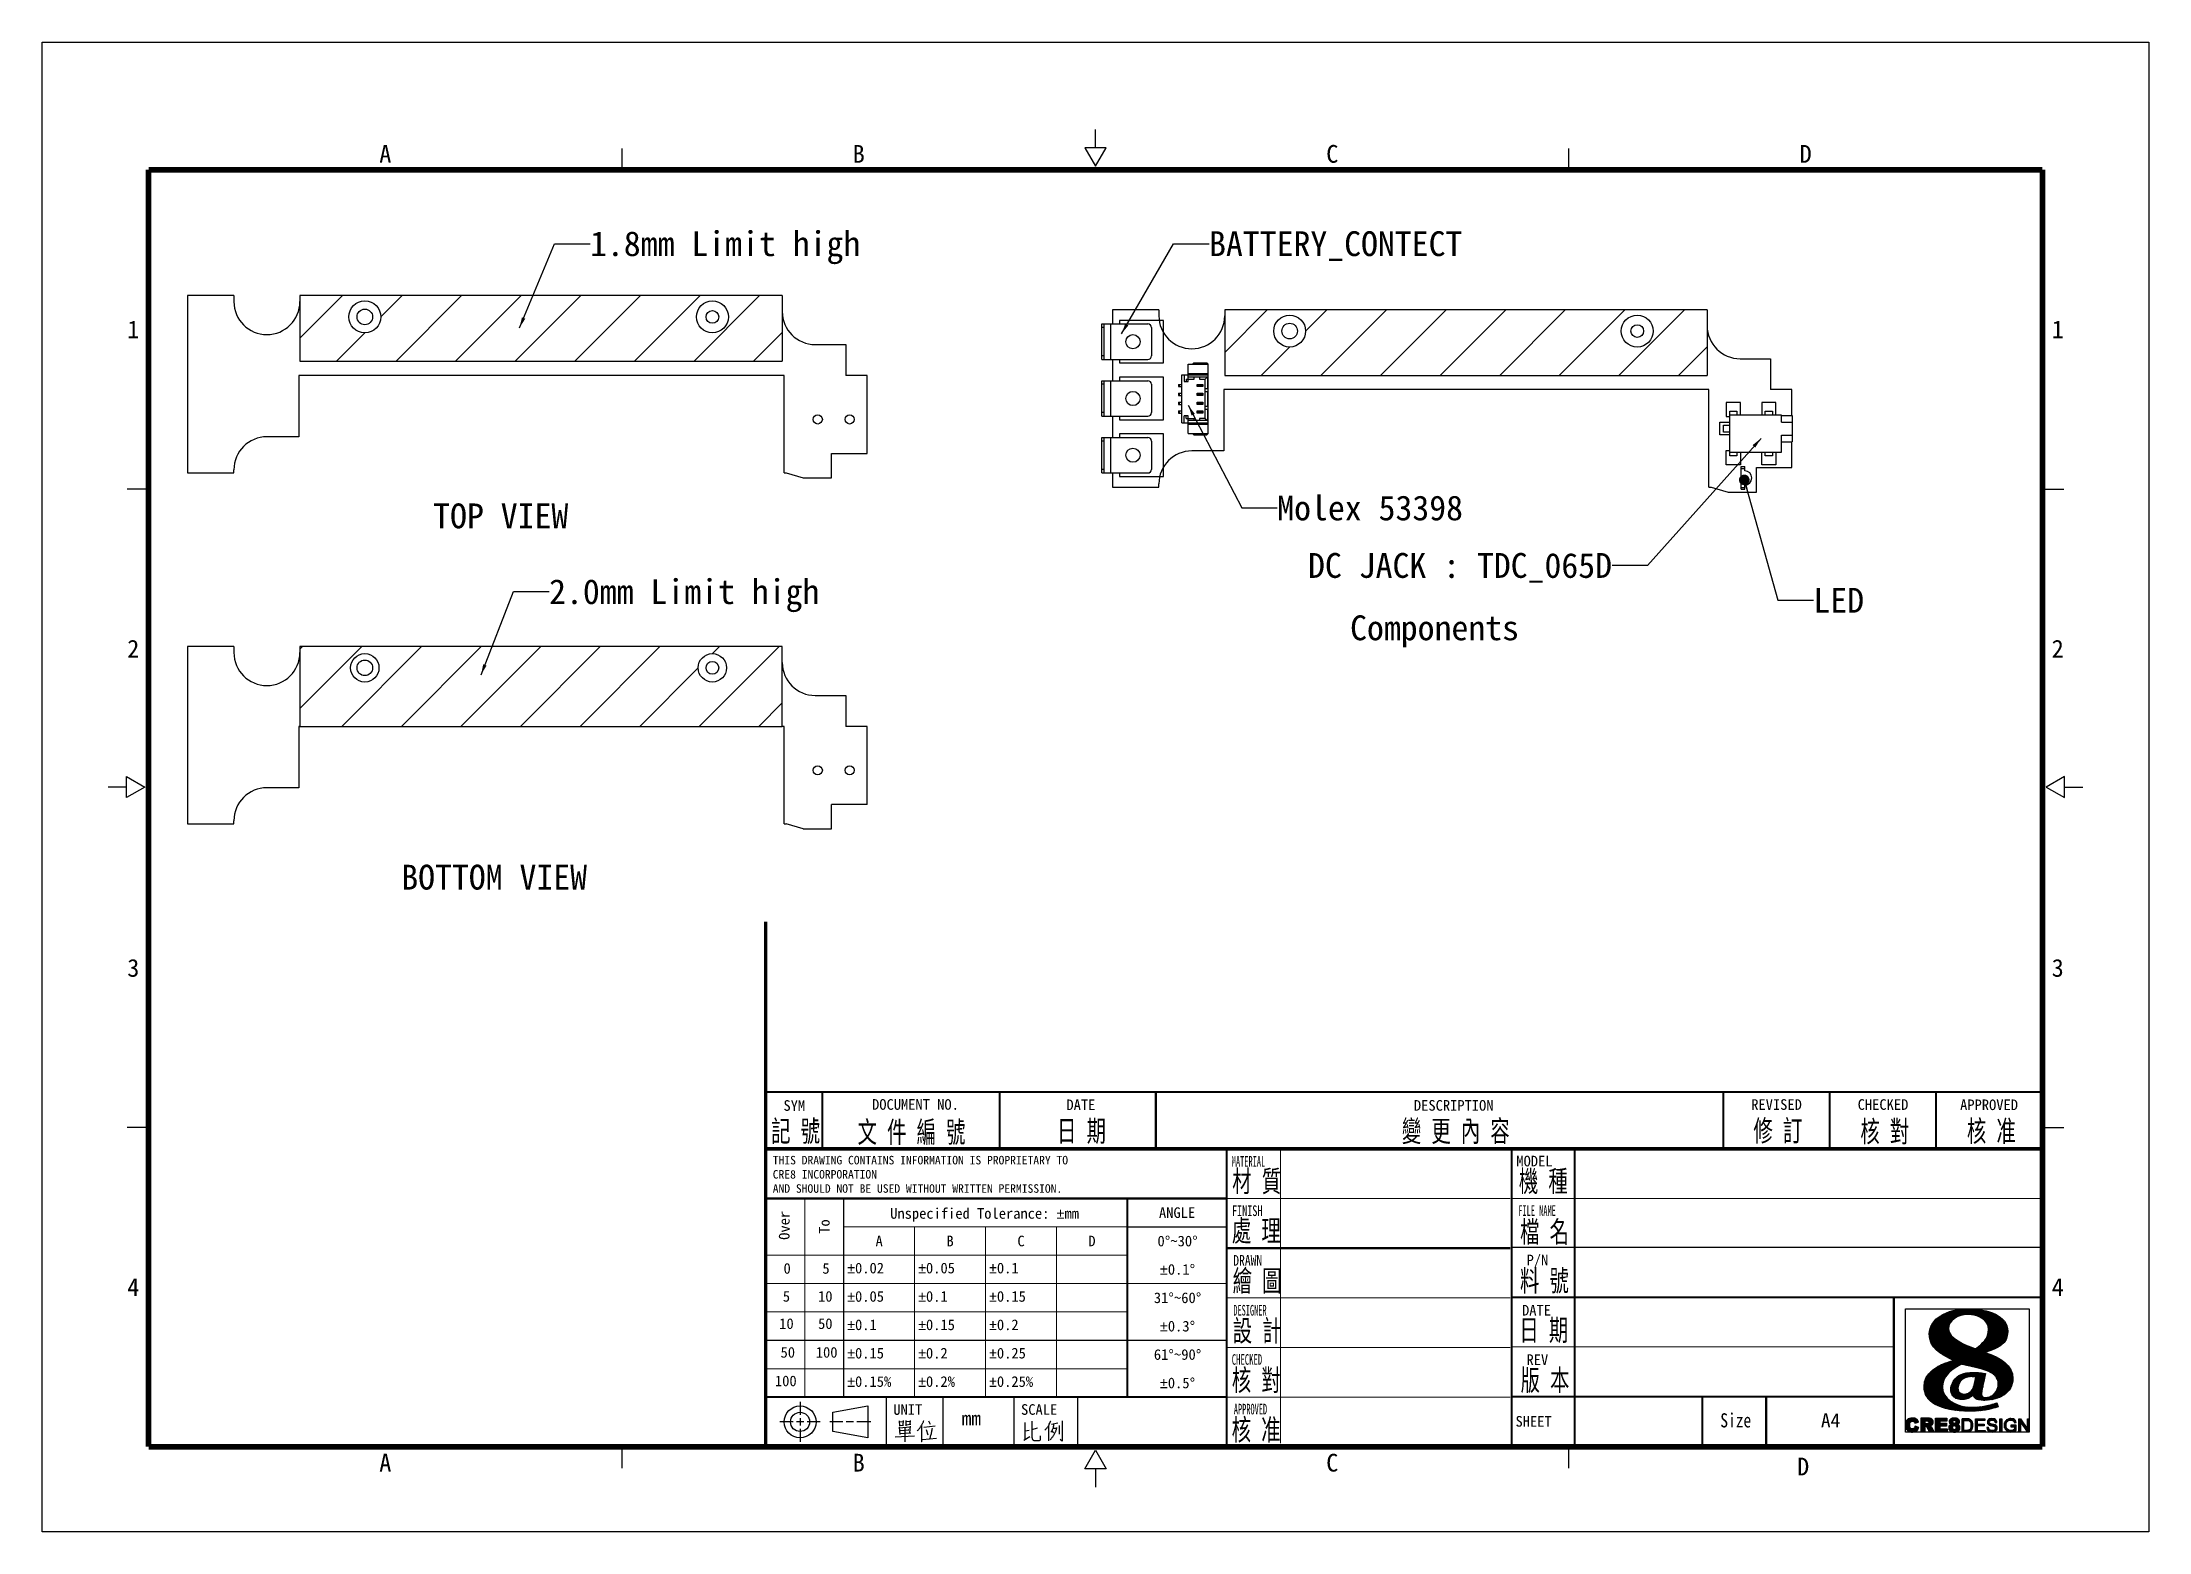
# Model space of a CAD drawing. Header units: millimetres. Extents: x 0 to 297, y 0 to 210.
import ezdxf

# ---------------------------------------------------------------- set-up
doc = ezdxf.new("R2010")
doc.units = ezdxf.units.MM
doc.header["$LTSCALE"] = 16.335
doc.layers.get('0').update_dxf_attribs({"linetype": 'CONTINUOUS'})
doc.layers.add('02___PRT_ALL_AXES', color=7, linetype='CONTINUOUS')
doc.layers.add('03___PRT_ALL_CURVES', color=7, linetype='CONTINUOUS')
doc.styles.add('TEXTSTYLE_2', font='gdt')
doc.styles.add('TEXTSTYLE_4', font='txt', dxfattribs={"width": 0.5})
doc.styles.add('TEXTSTYLE_5', font='txt', dxfattribs={"width": 0.6})
doc.styles.add('TEXTSTYLE_6', font='txt', dxfattribs={"width": 0.7})
doc.styles.add('TEXTSTYLE_7', font='txt', dxfattribs={"width": 0.8})
doc.styles.add('TEXTSTYLE_8', font='txt', dxfattribs={"width": 0.55})
doc.dimstyles.get("Standard").update_dxf_attribs({"dimtxt": 3.5, "dimasz": 1.5, "dimexe": 1, "dimexo": 1, "dimtad": 1, "dimdsep": 46, "dimtxsty": 'STANDARD', "dimblk": '_FILLED', "dimblk1": '_FILLED', "dimblk2": '_FILLED', "dimcen": 0.09, "dimadec": 0, "dimazin": 0, "dimtol": 1, "dimtp": 0.01, "dimtm": 0.01, "dimtfac": 1, "dimtofl": 0, "dimtmove": 0, "dimatfit": 3, "dimldrblk": '_FILLED', "dimfxl": 1, "dimtolj": 1, "dimarcsym": 0})

msp = doc.modelspace()

# ---------------------------------------------------------------- texts
at = {"color": 5, "linetype": 'CONTINUOUS', "line_spacing_factor": 0.9}
for s, insert, char_height, width, attachment_point in [('A', (48.38, 195.5), 2.5, 2.5, 2), ('B', (115.12, 195.5), 2.5, 2.5, 2), ('C', (181.88, 195.5), 2.5, 2.5, 2), ('D', (248.62, 195.5), 2.5, 2.5, 2), ('1.8mm Limit high', (77.24, 183.34), 3.5, 56, 1), ('BATTERY_CONTECT', (164.51, 183.34), 3.5, 52.5, 1), ('1', (12, 170.75), 2.5, 2.5, 1), ('1', (285, 170.75), 2.5, 2.5, 3), ('Molex 53398', (174.12, 146.09), 3.5, 38.5, 1), ('TOP VIEW', (55.13, 144.97), 3.5, 28, 1), ('DC JACK : TDC_065D', (221.32, 137.98), 3.5, 63, 3), ('2.0mm Limit high', (71.47, 134.29), 3.5, 56, 1), ('LED', (249.71, 133.07), 3.5, 10.5, 1), ('Components', (184.39, 129.19), 3.5, 35, 1), ('2', (12, 125.75), 2.5, 2.5, 1), ('2', (285, 125.75), 2.5, 2.5, 3), ('BOTTOM VIEW', (50.63, 94.04), 3.5, 38.5, 1), ('3', (12, 80.75), 2.5, 2.5, 1), ('3', (285, 80.75), 2.5, 2.5, 3), ('4', (12, 35.75), 2.5, 2.5, 1), ('4', (285, 35.75), 2.5, 2.5, 3), ('A', (48.38, 11), 2.5, 2.5, 2), ('B', (115.12, 11), 2.5, 2.5, 2), ('C', (181.88, 11), 2.5, 2.5, 2), ('D', (248.26, 10.46), 2.5, 2.5, 2)]:
    msp.add_mtext(s, dxfattribs=dict(at, insert=insert, char_height=char_height, width=width, attachment_point=attachment_point))
at = {"color": 4, "linetype": 'CONTINUOUS', "line_spacing_factor": 0.9}
for s, insert, char_height, width, attachment_point in [('SYM', (106.04, 60.85), 1.5, 4.5, 2), ('DOCUMENT NO.', (123.12, 61), 1.5, 18, 2), ('DATE', (146.44, 60.95), 1.5, 6, 2), ('DESCRIPTION', (199, 60.87), 1.5, 16.5, 2), ('REVISED', (244.51, 60.99), 1.5, 10.5, 2), ('CHECKED', (259.52, 60.99), 1.5, 10.5, 2), ('APPROVED', (274.47, 60.95), 1.5, 12, 2), ('THIS DRAWING CONTAINS INFORMATION IS PROPRIETARY TO', (103, 53), 1.2, 61.2, 1), ('CRE8 INCORPORATION', (103, 51), 1.2, 21.6, 1), ('MODEL', (207.83, 53.02), 1.5, 7.5, 1), ('AND SHOULD NOT BE USED WITHOUT WRITTEN PERMISSION.', (103, 49), 1.2, 60, 1), ('Unspecified Tolerance: \\Fgdt;{\\Fgdt;`}\\Ftxt;mm', (132.86, 45.64), 1.5, 39.25, 2), ('ANGLE', (160, 45.75), 1.5, 7.5, 2), ('A', (118, 41.75), 1.5, 1.5, 2), ('B', (128, 41.75), 1.5, 1.5, 2), ('C', (138, 41.75), 1.5, 1.5, 2), ('D', (148, 41.75), 1.5, 1.5, 2), ('0\\Fgdt;{\\Fgdt;~}\\Ftxt;~30\\Fgdt;{\\Fgdt;~}', (160.08, 41.75), 1.5, 8, 2), ('P/N', (209.27, 39.07), 1.5, 4.5, 1), ('0', (105.03, 37.89), 1.5, 1.5, 2), ('5', (110.51, 37.89), 1.5, 1.5, 2), ('5', (104.93, 33.95), 1.5, 1.5, 2), ('10', (110.41, 33.95), 1.5, 3, 2), ('31\\Fgdt;{\\Fgdt;~}\\Ftxt;~60\\Fgdt;{\\Fgdt;~}', (160.08, 33.75), 1.5, 9.5, 2), ('10', (104.93, 30.1), 1.5, 3, 2), ('50', (110.41, 30.1), 1.5, 3, 2), ('DATE', (208.63, 31.99), 1.5, 6, 1), ('50', (105.12, 26.06), 1.5, 3, 2), ('100', (110.6, 26.06), 1.5, 4.5, 2), ('61\\Fgdt;{\\Fgdt;~}\\Ftxt;~90\\Fgdt;{\\Fgdt;~}', (160.08, 25.75), 1.5, 9.5, 2), ('REV', (209.26, 25.02), 1.5, 4.5, 1), ('100', (104.84, 22.03), 1.5, 4.5, 2), ('UNIT', (120, 18), 1.5, 6, 1), ('SCALE', (138, 18), 1.5, 7.5, 1), ('mm', (131, 17), 2, 4, 2), ('SHEET', (207.71, 16.33), 1.5, 7.5, 1), ('A4', (252.13, 16.72), 2, 4, 2)]:
    msp.add_mtext(s, dxfattribs=dict(at, insert=insert, char_height=char_height, width=width, attachment_point=attachment_point))
for s, insert, char_height, width, attachment_point, style in [('記 號', (102.78, 57.99), 3, 9.45, 1, 'TEXTSTYLE_6'), ('文 件 編 號', (114.96, 57.86), 3, 22.05, 1, 'TEXTSTYLE_6'), ('日 期', (143.08, 58.02), 3, 9.45, 1, 'TEXTSTYLE_6'), ('變 更 內 容', (191.69, 58), 3, 22.05, 1, 'TEXTSTYLE_6'), ('修 訂', (241.25, 58.05), 3, 9.45, 1, 'TEXTSTYLE_6'), ('核 對', (256.33, 57.94), 3, 9.45, 1, 'TEXTSTYLE_6'), ('核 准', (271.35, 58.01), 3, 9.45, 1, 'TEXTSTYLE_6'), ('MATERIAL', (167.71, 52.98), 1.5, 6.6, 1, 'TEXTSTYLE_8'), ('材 質', (167.78, 50.93), 3, 9.45, 1, 'TEXTSTYLE_6'), ('機 種', (208.19, 50.94), 3, 9.45, 1, 'TEXTSTYLE_6'), ('FINISH', (167.75, 46.02), 1.5, 6.3, 1, 'TEXTSTYLE_6'), ('FILE NAME', (208.11, 46.04), 1.5, 6.75, 1, 'TEXTSTYLE_4'), ('處 理', (167.73, 43.96), 3, 9.45, 1, 'TEXTSTYLE_6'), ('檔 名', (208.36, 43.79), 3, 9.45, 1, 'TEXTSTYLE_6'), ('DRAWN', (167.92, 39.02), 1.5, 6, 1, 'TEXTSTYLE_7'), ('{\\Fgdt;`}\\Ftxt;0.02', (113.5, 37.94), 1.5, 7.75, 1, 'TEXTSTYLE_2'), ('{\\Fgdt;`}\\Ftxt;0.05', (123.5, 37.94), 1.5, 7.75, 1, 'TEXTSTYLE_2'), ('{\\Fgdt;`}\\Ftxt;0.1', (133.5, 37.94), 1.5, 6.25, 1, 'TEXTSTYLE_2'), ('{\\Fgdt;`}\\Ftxt;0.1\\Fgdt;{\\Fgdt;~}', (160.08, 37.75), 1.5, 7.25, 2, 'TEXTSTYLE_2'), ('繪 圖', (167.84, 36.89), 3, 9.45, 1, 'TEXTSTYLE_6'), ('料 號', (208.34, 36.92), 3, 9.45, 1, 'TEXTSTYLE_6'), ('{\\Fgdt;`}\\Ftxt;0.05', (113.5, 33.94), 1.5, 7.75, 1, 'TEXTSTYLE_2'), ('{\\Fgdt;`}\\Ftxt;0.1', (123.5, 33.94), 1.5, 6.25, 1, 'TEXTSTYLE_2'), ('{\\Fgdt;`}\\Ftxt;0.15', (133.5, 33.94), 1.5, 7.75, 1, 'TEXTSTYLE_2'), ('{\\Fgdt;`}\\Ftxt;0.1', (113.5, 29.94), 1.5, 6.25, 1, 'TEXTSTYLE_2'), ('{\\Fgdt;`}\\Ftxt;0.15', (123.5, 29.94), 1.5, 7.75, 1, 'TEXTSTYLE_2'), ('{\\Fgdt;`}\\Ftxt;0.2', (133.5, 29.94), 1.5, 6.25, 1, 'TEXTSTYLE_2'), ('{\\Fgdt;`}\\Ftxt;0.3\\Fgdt;{\\Fgdt;~}', (160.08, 29.75), 1.5, 7.25, 2, 'TEXTSTYLE_2'), ('設 計', (167.85, 29.86), 3, 9.45, 1, 'TEXTSTYLE_6'), ('DESIGNER', (167.93, 31.99), 1.5, 6, 1, 'TEXTSTYLE_4'), ('日 期', (208.25, 29.95), 3, 9.45, 1, 'TEXTSTYLE_6'), ('{\\Fgdt;`}\\Ftxt;0.15', (113.5, 25.94), 1.5, 7.75, 1, 'TEXTSTYLE_2'), ('{\\Fgdt;`}\\Ftxt;0.2', (123.5, 25.94), 1.5, 6.25, 1, 'TEXTSTYLE_2'), ('{\\Fgdt;`}\\Ftxt;0.25', (133.5, 25.94), 1.5, 7.75, 1, 'TEXTSTYLE_2'), ('CHECKED', (167.71, 25.05), 1.5, 6.3, 1, 'TEXTSTYLE_5'), ('{\\Fgdt;`}\\Ftxt;0.15%', (113.5, 21.94), 1.5, 9.25, 1, 'TEXTSTYLE_2'), ('{\\Fgdt;`}\\Ftxt;0.2%', (123.5, 21.94), 1.5, 7.75, 1, 'TEXTSTYLE_2'), ('{\\Fgdt;`}\\Ftxt;0.25%', (133.5, 21.94), 1.5, 9.25, 1, 'TEXTSTYLE_2'), ('{\\Fgdt;`}\\Ftxt;0.5\\Fgdt;{\\Fgdt;~}', (160.08, 21.75), 1.5, 7.25, 2, 'TEXTSTYLE_2'), ('核 對', (167.72, 22.9), 3, 9.45, 1, 'TEXTSTYLE_6'), ('版 本', (208.42, 22.92), 3, 9.45, 1, 'TEXTSTYLE_6'), ('APPROVED', (168, 18.05), 1.5, 6, 1, 'TEXTSTYLE_4'), ('核 准', (167.7, 15.91), 3, 9.45, 1, 'TEXTSTYLE_6'), ('Size', (238.76, 16.72), 2, 6.4, 2, 'TEXTSTYLE_7')]:
    msp.add_mtext(s, dxfattribs=dict(at, insert=insert, char_height=char_height, width=width, attachment_point=attachment_point, style=style))
at = {"color": 4, "linetype": 'CONTINUOUS', "char_height": 1.5, "attachment_point": 2, "rotation": 90, "line_spacing_factor": 0.9}
for s, insert, width in [('Over', (103.87, 43.21), 6), ('To', (109.52, 43.04), 3)]:
    msp.add_mtext(s, dxfattribs=dict(at, insert=insert, width=width))

# ---------------------------------------------------------------- blocks, each defined once
blk = doc.blocks.new('CRE8_LOGO_BL0', base_point=(271.41, 22.75))
at = {"color": 7, "linetype": 'CONTINUOUS'}
for p, q in [((262.69, 14.07), (262.69, 31.43)), ((262.69, 31.43), (280.12, 31.43)), ((280.12, 31.43), (280.12, 14.07)), ((266.94, 16.02), (268.53, 16.02)), ((266.94, 14.1), (266.94, 16.02)), ((268.53, 15.61), (267.53, 15.61)), ((267.53, 15.61), (267.53, 15.31)), ((267.53, 15.31), (268.46, 15.31)), ((268.46, 14.91), (267.53, 14.91)), ((267.53, 14.91), (267.53, 14.53)), ((268.46, 15.31), (268.46, 14.91)), ((268.53, 16.02), (268.53, 15.61)), ((268.53, 16.02), (268.53, 15.61)), ((268.53, 16.02), (268.53, 15.61)), ((272.54, 14.1), (272.54, 15.94)), ((272.54, 15.94), (273.87, 15.94)), ((273.87, 15.72), (272.78, 15.72)), ((272.78, 15.72), (272.78, 15.16)), ((272.78, 15.16), (273.8, 15.16)), ((273.8, 14.94), (272.78, 14.94)), ((272.78, 14.94), (272.78, 14.31)), ((273.8, 15.16), (273.8, 14.94)), ((273.87, 15.94), (273.87, 15.72)), ((276, 14.1), (276, 15.94)), ((276, 15.94), (276.25, 15.94)), ((276.25, 15.94), (276.25, 14.1)), ((278.67, 14.1), (278.67, 15.94)), ((278.67, 15.94), (278.92, 15.94)), ((279.87, 14.1), (278.91, 15.54)), ((278.91, 15.54), (278.91, 14.1)), ((278.92, 15.94), (279.89, 14.49)), ((279.89, 14.49), (279.89, 15.94)), ((279.89, 15.94), (280.12, 15.94)), ((280.12, 15.94), (280.12, 14.1)), ((280.12, 14.07), (262.69, 14.07)), ((268.56, 14.1), (266.94, 14.1)), ((267.53, 14.53), (268.56, 14.53)), ((268.56, 14.53), (268.56, 14.1)), ((273.91, 14.1), (272.54, 14.1)), ((272.78, 14.31), (273.91, 14.31)), ((273.91, 14.31), (273.91, 14.1)), ((276.25, 14.1), (276, 14.1)), ((278.91, 14.1), (278.67, 14.1)), ((280.12, 14.1), (279.87, 14.1))]:
    blk.add_line(p, q, dxfattribs=at)
at = {"color": 5, "linetype": 'CONTINUOUS'}
for p, q in [((266.04, 27.9), (269.29, 31.15)), ((266.05, 27.67), (269.6, 31.22)), ((266.05, 27.79), (269.44, 31.18)), ((266.06, 27.56), (269.75, 31.25)), ((266.06, 28.04), (269.13, 31.11)), ((266.07, 27.46), (269.9, 31.29)), ((266.08, 28.17), (268.97, 31.06)), ((266.09, 27.35), (270.06, 31.32)), ((266.09, 28.31), (268.77, 30.98)), ((266.11, 27.25), (270.2, 31.35)), ((266.11, 28.44), (268.57, 30.9)), ((266.13, 27.15), (270.34, 31.36)), ((266.14, 28.59), (268.37, 30.83)), ((266.16, 27.07), (270.46, 31.37)), ((266.19, 26.98), (270.59, 31.38)), ((266.21, 28.79), (268.18, 30.75)), ((266.22, 26.89), (270.72, 31.39)), ((266.25, 26.81), (270.85, 31.4)), ((266.29, 28.98), (267.92, 30.61)), ((266.38, 29.19), (267.62, 30.42)), ((266.67, 29.6), (267.21, 30.14)), ((266.75, 25.96), (266.75, 29.71)), ((266.83, 25.87), (266.83, 29.79)), ((266.92, 25.78), (266.92, 29.87)), ((267, 25.69), (267, 29.95)), ((267.09, 25.61), (267.09, 30.03)), ((267.17, 25.52), (267.17, 30.11)), ((267.25, 25.46), (267.25, 30.19)), ((267.34, 25.4), (267.34, 30.24)), ((267.42, 25.34), (267.42, 30.3)), ((267.51, 25.27), (267.51, 30.35)), ((267.59, 25.21), (267.59, 30.41)), ((267.67, 25.15), (267.67, 30.46)), ((267.76, 25.09), (267.76, 30.52)), ((267.84, 25.03), (267.84, 30.57)), ((267.93, 24.98), (267.93, 30.63)), ((268.01, 24.93), (268.01, 30.66)), ((268.09, 24.88), (268.09, 30.7)), ((268.18, 24.84), (268.18, 30.74)), ((268.26, 24.79), (268.26, 30.78)), ((268.35, 24.74), (268.35, 30.81)), ((268.43, 24.7), (268.43, 30.85)), ((268.51, 24.65), (268.51, 30.89)), ((268.6, 24.6), (268.6, 30.92)), ((268.68, 24.56), (268.68, 30.96)), ((268.77, 28.91), (268.77, 31)), ((268.85, 29.19), (268.85, 31.02)), ((268.93, 29.35), (268.93, 31.04)), ((269.02, 29.5), (269.02, 31.07)), ((269.1, 29.6), (269.1, 31.09)), ((269.19, 29.71), (269.19, 31.11)), ((269.27, 29.8), (269.27, 31.14)), ((269.35, 29.87), (269.35, 31.16)), ((269.44, 29.95), (269.44, 31.18)), ((269.52, 30.02), (269.52, 31.21)), ((269.61, 30.07), (269.61, 31.23)), ((269.69, 30.13), (269.69, 31.25)), ((269.71, 30.14), (270.97, 31.41)), ((269.77, 30.19), (269.77, 31.27)), ((269.86, 30.23), (269.86, 31.28)), ((269.94, 30.27), (269.94, 31.3)), ((269.98, 30.29), (271.1, 31.41)), ((270.03, 30.31), (270.03, 31.31)), ((270.11, 30.36), (270.11, 31.32)), ((270.19, 30.4), (270.19, 31.33)), ((270.21, 30.4), (271.23, 31.42)), ((270.28, 30.42), (270.28, 31.34)), ((270.36, 30.45), (270.36, 31.35)), ((270.38, 30.46), (271.36, 31.43)), ((270.45, 30.48), (270.45, 31.36)), ((270.53, 30.51), (270.53, 31.37)), ((270.56, 30.52), (271.48, 31.44)), ((270.62, 30.53), (270.62, 31.38)), ((270.7, 30.55), (270.7, 31.4)), ((270.71, 30.55), (271.6, 31.44)), ((270.78, 30.56), (270.78, 31.41)), ((270.86, 30.58), (271.71, 31.43)), ((270.87, 30.58), (270.87, 31.42)), ((270.95, 30.6), (270.95, 31.42)), ((271.01, 30.61), (271.82, 31.42)), ((271.04, 30.61), (271.04, 31.42)), ((271.12, 30.62), (271.12, 31.43)), ((271.14, 30.62), (271.94, 31.42)), ((271.2, 30.62), (271.2, 31.43)), ((271.26, 30.63), (272.05, 31.41)), ((271.29, 30.63), (271.29, 31.43)), ((271.37, 30.63), (271.37, 31.44)), ((271.39, 30.63), (272.16, 31.4)), ((271.46, 30.64), (271.46, 31.44)), ((271.52, 30.64), (272.27, 31.4)), ((271.54, 30.64), (271.54, 31.44)), ((271.62, 30.64), (271.62, 31.44)), ((271.63, 30.64), (272.38, 31.39)), ((271.71, 30.63), (271.71, 31.43)), ((271.74, 30.63), (272.49, 31.38)), ((271.79, 30.62), (271.79, 31.43)), ((271.85, 30.62), (272.61, 31.37)), ((271.88, 30.62), (271.88, 31.43)), ((271.96, 30.61), (271.96, 31.43)), ((271.96, 30.61), (272.72, 31.37)), ((272.04, 30.6), (272.04, 31.43)), ((272.07, 30.6), (272.83, 31.36)), ((272.13, 30.59), (272.13, 31.42)), ((272.17, 30.58), (272.94, 31.35)), ((272.21, 30.58), (272.21, 31.41)), ((272.27, 30.56), (273.04, 31.33)), ((272.3, 30.56), (272.3, 31.4)), ((272.37, 30.54), (273.14, 31.32)), ((272.38, 30.54), (272.38, 31.39)), ((272.46, 30.52), (272.46, 31.39)), ((272.47, 30.52), (273.24, 31.3)), ((272.55, 30.51), (272.55, 31.38)), ((272.57, 30.5), (273.34, 31.28)), ((272.63, 30.48), (272.63, 31.37)), ((272.66, 30.47), (273.44, 31.26)), ((272.72, 30.46), (272.72, 31.36)), ((272.75, 30.45), (273.54, 31.24)), ((272.8, 30.43), (272.8, 31.35)), ((272.84, 30.42), (273.64, 31.22)), ((272.88, 30.4), (272.88, 31.34)), ((272.92, 30.39), (273.74, 31.2)), ((272.97, 30.37), (272.97, 31.33)), ((273.01, 30.35), (273.84, 31.18)), ((273.05, 30.34), (273.05, 31.33)), ((273.09, 30.32), (273.94, 31.17)), ((273.14, 30.29), (273.14, 31.32)), ((273.17, 30.28), (274.04, 31.15)), ((273.22, 30.25), (273.22, 31.31)), ((273.25, 30.24), (274.14, 31.13)), ((273.3, 30.21), (273.3, 31.3)), ((273.33, 30.2), (274.23, 31.1)), ((273.39, 30.17), (273.39, 31.28)), ((273.41, 30.16), (274.32, 31.07)), ((273.47, 30.11), (273.47, 31.26)), ((273.48, 30.11), (274.41, 31.04)), ((273.55, 30.06), (274.5, 31.01)), ((273.56, 30.05), (273.56, 31.25)), ((273.62, 30.01), (274.59, 30.98)), ((273.64, 30), (273.64, 31.23)), ((273.69, 29.96), (274.67, 30.95)), ((273.72, 29.93), (273.72, 31.21)), ((273.75, 29.91), (274.76, 30.92)), ((273.81, 29.85), (273.81, 31.19)), ((273.81, 29.85), (274.85, 30.89)), ((273.87, 29.79), (274.94, 30.86)), ((273.89, 29.77), (273.89, 31.17)), ((273.94, 29.73), (275.03, 30.83)), ((273.98, 29.68), (273.98, 31.15)), ((273.99, 29.67), (275.11, 30.79)), ((274.01, 27.19), (276.56, 29.74)), ((274.04, 29.6), (275.19, 30.75)), ((274.06, 29.57), (274.06, 31.13)), ((274.09, 29.53), (275.27, 30.71)), ((274.14, 29.46), (274.14, 31.11)), ((274.14, 29.46), (275.35, 30.67)), ((274.17, 27.47), (276.5, 29.81)), ((274.18, 29.39), (275.42, 30.63)), ((274.22, 29.31), (275.5, 30.59)), ((274.23, 29.29), (274.23, 31.09)), ((274.25, 27.67), (276.45, 29.87)), ((274.26, 29.23), (275.58, 30.55)), ((274.3, 29.14), (275.66, 30.5)), ((274.31, 29.09), (274.31, 31.07)), ((274.31, 27.85), (276.4, 29.94)), ((274.32, 29.05), (275.74, 30.46)), ((274.34, 28), (276.34, 30)), ((274.35, 28.96), (275.81, 30.42)), ((274.38, 28.87), (275.88, 30.37)), ((274.38, 28.15), (276.27, 30.05)), ((274.39, 28.76), (275.95, 30.32)), ((274.39, 28.65), (276.01, 30.26)), ((274.39, 28.29), (276.21, 30.1)), ((274.4, 28.63), (274.4, 31.05)), ((274.4, 28.54), (276.08, 30.21)), ((274.4, 28.41), (276.14, 30.16)), ((274.48, 25.5), (274.48, 31.02)), ((274.56, 25.53), (274.56, 30.99)), ((274.65, 25.56), (274.65, 30.96)), ((274.73, 25.6), (274.73, 30.93)), ((274.82, 25.63), (274.82, 30.9)), ((274.9, 25.66), (274.9, 30.87)), ((274.98, 25.7), (274.98, 30.83)), ((275.07, 25.73), (275.07, 30.8)), ((275.15, 25.76), (275.15, 30.77)), ((275.24, 25.79), (275.24, 30.74)), ((275.32, 25.83), (275.32, 30.7)), ((275.4, 25.87), (275.4, 30.65)), ((275.49, 25.92), (275.49, 30.6)), ((275.57, 25.96), (275.57, 30.55)), ((275.66, 26.01), (275.66, 30.5)), ((275.74, 26.05), (275.74, 30.45)), ((275.82, 26.1), (275.82, 30.4)), ((275.91, 26.15), (275.91, 30.35)), ((275.99, 26.19), (275.99, 30.29)), ((276.08, 26.26), (276.08, 30.22)), ((276.16, 26.33), (276.16, 30.15)), ((276.24, 26.4), (276.24, 30.07)), ((276.33, 26.47), (276.33, 30)), ((276.41, 26.54), (276.41, 29.92)), ((276.5, 26.61), (276.5, 29.83)), ((276.58, 26.72), (276.58, 29.71)), ((266.08, 27.44), (266.08, 28.19)), ((266.16, 27.07), (266.16, 28.65)), ((266.25, 26.82), (266.25, 28.87)), ((266.29, 26.72), (268.96, 29.39)), ((266.32, 26.63), (268.84, 29.15)), ((266.33, 26.58), (266.33, 29.09)), ((266.35, 26.54), (268.79, 28.98)), ((266.4, 26.47), (268.76, 28.83)), ((266.41, 26.45), (266.41, 29.23)), ((266.44, 26.4), (268.74, 28.7)), ((266.49, 26.33), (268.74, 28.58)), ((266.5, 26.31), (266.5, 29.35)), ((266.54, 26.26), (268.75, 28.47)), ((266.58, 26.18), (266.58, 29.48)), ((266.58, 26.18), (268.77, 28.37)), ((266.63, 26.11), (268.8, 28.28)), ((266.67, 26.05), (266.67, 29.6)), ((266.68, 26.04), (268.83, 28.19)), ((266.73, 25.97), (268.86, 28.1)), ((266.79, 25.91), (268.9, 28.03)), ((266.85, 25.85), (268.95, 27.95)), ((266.91, 25.79), (268.99, 27.88)), ((266.97, 25.73), (269.04, 27.81)), ((267.03, 25.68), (269.1, 27.75)), ((267.09, 25.62), (269.15, 27.68)), ((267.15, 25.56), (269.21, 27.62)), ((267.21, 25.5), (269.26, 27.56)), ((267.27, 25.44), (269.33, 27.5)), ((267.33, 25.39), (269.39, 27.44)), ((267.4, 25.34), (269.45, 27.39)), ((267.48, 25.29), (269.51, 27.33)), ((267.55, 25.24), (269.58, 27.28)), ((267.62, 25.2), (269.65, 27.23)), ((267.69, 25.15), (269.72, 27.18)), ((267.76, 25.1), (269.79, 27.13)), ((267.83, 25.05), (269.86, 27.08)), ((267.9, 25), (269.93, 27.03)), ((267.97, 24.95), (270, 26.98)), ((268.04, 24.91), (270.07, 26.94)), ((268.11, 24.86), (270.15, 26.89)), ((268.19, 24.82), (270.22, 26.85)), ((268.27, 24.78), (270.3, 26.81)), ((268.35, 24.74), (270.37, 26.76)), ((268.77, 24.51), (268.77, 28.37)), ((268.85, 24.46), (268.85, 28.12)), ((268.93, 24.42), (268.93, 27.98)), ((269.02, 24.38), (269.02, 27.84)), ((269.1, 24.34), (269.1, 27.74)), ((269.19, 24.3), (269.19, 27.64)), ((269.27, 24.26), (269.27, 27.55)), ((269.35, 24.22), (269.35, 27.47)), ((269.44, 24.18), (269.44, 27.4)), ((269.52, 23), (269.52, 27.32)), ((269.61, 23.06), (269.61, 27.26)), ((269.69, 23.12), (269.69, 27.2)), ((269.77, 23.18), (269.77, 27.14)), ((269.86, 23.24), (269.86, 27.08)), ((269.94, 23.29), (269.94, 27.02)), ((270.03, 23.34), (270.03, 26.96)), ((270.11, 23.38), (270.11, 26.92)), ((270.19, 23.43), (270.19, 26.87)), ((270.28, 23.47), (270.28, 26.82)), ((270.36, 23.52), (270.36, 26.77)), ((270.55, 23.61), (276.61, 29.67)), ((270.65, 23.6), (276.66, 29.6)), ((270.75, 23.58), (276.71, 29.54)), ((270.85, 23.56), (276.76, 29.47)), ((270.95, 23.54), (276.8, 29.39)), ((271.05, 23.51), (276.84, 29.31)), ((271.14, 23.49), (276.87, 29.22)), ((271.24, 23.47), (276.91, 29.14)), ((271.34, 23.45), (276.94, 29.06)), ((271.44, 23.43), (276.98, 28.97)), ((271.54, 23.41), (277.01, 28.89)), ((271.63, 23.39), (277.03, 28.79)), ((271.73, 23.37), (277.05, 28.69)), ((271.83, 23.34), (277.07, 28.59)), ((271.92, 23.32), (277.08, 28.48)), ((273.72, 22.85), (273.72, 26.81)), ((273.81, 22.82), (273.81, 26.92)), ((273.89, 22.79), (273.89, 27.02)), ((273.98, 25.33), (273.98, 27.14)), ((274.06, 25.35), (274.06, 27.28)), ((274.08, 25.36), (277.09, 28.37)), ((274.14, 25.38), (274.14, 27.42)), ((274.23, 25.41), (274.23, 27.62)), ((274.27, 25.43), (277.1, 28.26)), ((274.31, 25.44), (274.31, 27.87)), ((274.4, 25.47), (274.4, 28.33)), ((274.45, 25.5), (277.08, 28.13)), ((274.64, 25.57), (277.07, 27.99)), ((274.83, 25.63), (277.05, 27.86)), ((275.01, 25.7), (277.04, 27.72)), ((275.21, 25.78), (277.02, 27.59)), ((275.46, 25.91), (276.95, 27.4)), ((275.7, 26.03), (276.88, 27.21)), ((275.98, 26.19), (276.79, 27)), ((276.67, 26.84), (276.67, 29.6)), ((276.75, 26.96), (276.75, 29.48)), ((276.83, 27.08), (276.83, 29.33)), ((276.92, 27.26), (276.92, 29.12)), ((277, 27.51), (277, 28.91)), ((277.09, 28.14), (277.09, 28.43)), ((265.3, 20.51), (268.74, 23.95)), ((265.31, 20.39), (268.91, 24)), ((265.32, 20.28), (269.08, 24.05)), ((265.32, 20.64), (268.57, 23.89)), ((265.33, 20.18), (269.25, 24.1)), ((265.34, 20.07), (269.42, 24.15)), ((265.34, 20.78), (268.4, 23.84)), ((265.36, 19.97), (271.58, 26.19)), ((265.37, 19.86), (271.66, 26.15)), ((265.39, 19.76), (271.75, 26.12)), ((265.42, 19.67), (271.83, 26.08)), ((265.46, 19.59), (271.92, 26.05)), ((265.49, 19.5), (272, 26.01)), ((265.52, 19.42), (272.09, 25.98)), ((265.55, 19.33), (272.17, 25.95)), ((265.59, 19.25), (272.26, 25.92)), ((268.26, 21.72), (268.26, 23.78)), ((268.35, 21.84), (268.35, 23.81)), ((268.43, 24.7), (270.45, 26.72)), ((268.43, 21.97), (268.43, 23.84)), ((268.5, 24.66), (270.52, 26.68)), ((268.51, 22.09), (268.51, 23.87)), ((268.58, 24.62), (270.6, 26.64)), ((268.6, 22.2), (268.6, 23.89)), ((268.66, 24.58), (270.68, 26.6)), ((268.68, 22.28), (268.68, 23.92)), ((268.74, 24.54), (270.76, 26.56)), ((268.77, 22.37), (268.77, 23.95)), ((268.82, 24.49), (270.84, 26.52)), ((268.85, 22.45), (268.85, 23.98)), ((268.89, 24.45), (270.92, 26.48)), ((268.93, 22.53), (268.93, 24.01)), ((268.97, 24.41), (271, 26.44)), ((269.02, 22.61), (269.02, 24.03)), ((269.05, 24.37), (271.08, 26.4)), ((269.1, 22.7), (269.1, 24.06)), ((269.13, 24.33), (271.16, 26.36)), ((269.19, 22.77), (269.19, 24.09)), ((269.21, 24.29), (271.24, 26.33)), ((269.27, 22.83), (269.27, 24.11)), ((269.29, 24.25), (271.33, 26.29)), ((269.35, 22.89), (269.35, 24.13)), ((269.36, 22.9), (272.35, 25.89)), ((269.37, 24.22), (271.41, 26.26)), ((269.44, 22.94), (269.44, 24.15)), ((269.45, 24.18), (271.5, 26.22)), ((269.7, 23.12), (272.43, 25.85)), ((270.04, 23.34), (272.52, 25.82)), ((270.31, 23.49), (272.78, 25.96)), ((270.45, 23.56), (270.45, 26.72)), ((270.53, 23.6), (270.53, 26.67)), ((270.62, 23.6), (270.62, 26.63)), ((270.7, 23.59), (270.7, 26.59)), ((270.78, 23.57), (270.78, 26.55)), ((270.87, 23.55), (270.87, 26.51)), ((270.95, 23.53), (270.95, 26.47)), ((271.04, 23.52), (271.04, 26.43)), ((271.12, 23.5), (271.12, 26.38)), ((271.2, 23.48), (271.2, 26.34)), ((271.29, 23.46), (271.29, 26.31)), ((271.37, 23.45), (271.37, 26.28)), ((271.46, 23.43), (271.46, 26.24)), ((271.54, 23.41), (271.54, 26.21)), ((271.62, 23.39), (271.62, 26.17)), ((271.71, 23.38), (271.71, 26.14)), ((271.79, 23.36), (271.79, 26.1)), ((271.88, 23.34), (271.88, 26.07)), ((271.96, 23.32), (271.96, 26.03)), ((272.02, 23.3), (273.99, 25.27)), ((272.04, 23.3), (272.04, 26)), ((272.11, 23.28), (274.08, 25.24)), ((272.13, 23.28), (272.13, 25.97)), ((272.21, 23.26), (272.21, 25.94)), ((272.21, 23.25), (274.16, 25.21)), ((272.3, 23.24), (272.3, 25.9)), ((272.31, 23.23), (274.25, 25.17)), ((272.38, 23.22), (272.38, 25.87)), ((272.4, 23.21), (274.33, 25.14)), ((272.46, 23.19), (272.46, 25.84)), ((272.5, 23.18), (274.42, 25.11)), ((272.55, 23.17), (272.55, 25.81)), ((272.59, 23.16), (274.51, 25.08)), ((272.63, 23.15), (272.63, 25.85)), ((272.69, 23.14), (274.59, 25.04)), ((272.72, 23.13), (272.72, 25.91)), ((272.78, 23.12), (274.68, 25.01)), ((272.8, 23.11), (272.8, 25.98)), ((272.88, 23.09), (272.88, 26.04)), ((272.88, 23.09), (274.76, 24.97)), ((272.97, 23.07), (272.97, 26.11)), ((272.98, 23.07), (274.84, 24.93)), ((273.05, 23.05), (273.05, 26.18)), ((273.07, 23.05), (274.92, 24.9)), ((273.14, 23.03), (273.14, 26.25)), ((273.17, 23.02), (275, 24.86)), ((273.22, 23.01), (273.22, 26.32)), ((273.26, 23), (275.08, 24.82)), ((273.3, 22.98), (273.3, 26.39)), ((273.35, 22.97), (275.16, 24.78)), ((273.39, 22.96), (273.39, 26.47)), ((273.44, 22.94), (275.24, 24.74)), ((273.47, 22.94), (273.47, 26.56)), ((273.53, 22.91), (275.33, 24.71)), ((273.56, 22.91), (273.56, 26.64)), ((273.62, 22.88), (275.41, 24.67)), ((273.64, 22.88), (273.64, 26.72)), ((273.71, 22.85), (275.49, 24.63)), ((273.8, 22.82), (275.57, 24.59)), ((273.89, 22.79), (275.65, 24.55)), ((273.98, 22.76), (273.98, 25.28)), ((273.98, 22.76), (275.73, 24.51)), ((274.06, 22.73), (274.06, 25.24)), ((274.06, 22.73), (275.8, 24.47)), ((274.14, 22.7), (274.14, 25.21)), ((274.15, 22.7), (275.88, 24.42)), ((274.23, 22.67), (274.23, 25.18)), ((274.24, 22.67), (275.95, 24.38)), ((274.31, 22.64), (274.31, 25.14)), ((274.33, 22.64), (276.02, 24.33)), ((274.4, 22.61), (274.4, 25.11)), ((274.41, 22.6), (276.09, 24.28)), ((274.48, 22.57), (274.48, 25.08)), ((274.49, 22.56), (276.16, 24.24)), ((274.56, 22.52), (274.56, 25.05)), ((274.56, 22.52), (276.24, 24.19)), ((274.64, 22.48), (276.31, 24.14)), ((274.65, 22.48), (274.65, 25.01)), ((274.72, 22.44), (276.38, 24.1)), ((274.73, 22.43), (274.73, 24.98)), ((274.8, 22.4), (276.45, 24.05)), ((274.82, 22.39), (274.82, 24.95)), ((274.88, 22.36), (276.52, 24)), ((274.9, 22.34), (274.9, 24.91)), ((274.96, 22.32), (276.59, 23.95)), ((274.98, 22.3), (274.98, 24.88)), ((275.02, 22.26), (276.65, 23.89)), ((275.07, 22.23), (275.07, 24.84)), ((275.09, 22.21), (276.71, 23.84)), ((275.15, 22.15), (275.15, 24.8)), ((275.15, 22.15), (276.77, 23.78)), ((275.24, 22.08), (275.24, 24.75)), ((275.32, 22.01), (275.32, 24.71)), ((275.4, 21.91), (275.4, 24.67)), ((275.49, 21.79), (275.49, 24.62)), ((275.57, 21.62), (275.57, 24.58)), ((275.66, 21.44), (275.66, 24.54)), ((275.74, 21.08), (275.74, 24.5)), ((275.82, 18.92), (275.82, 24.45)), ((275.91, 18.96), (275.91, 24.41)), ((275.99, 19), (275.99, 24.36)), ((276.08, 19.04), (276.08, 24.3)), ((276.16, 19.09), (276.16, 24.24)), ((276.24, 19.13), (276.24, 24.19)), ((276.33, 19.17), (276.33, 24.13)), ((276.41, 19.22), (276.41, 24.07)), ((276.5, 19.26), (276.5, 24.01)), ((276.58, 19.31), (276.58, 23.95)), ((276.67, 19.37), (276.67, 23.89)), ((276.75, 19.45), (276.75, 23.81)), ((265.35, 20.91), (268.2, 23.76)), ((265.37, 21.05), (267.98, 23.66)), ((265.41, 21.2), (267.77, 23.56)), ((265.41, 19.73), (265.41, 21.19)), ((265.48, 21.4), (267.55, 23.47)), ((265.49, 19.49), (265.49, 21.42)), ((265.56, 21.59), (267.31, 23.35)), ((265.57, 19.26), (265.57, 21.65)), ((265.63, 19.17), (268.45, 21.99)), ((265.66, 21.81), (266.98, 23.13)), ((265.66, 19.13), (265.66, 21.8)), ((265.68, 19.1), (268.2, 21.62)), ((265.73, 19.03), (268.11, 21.42)), ((265.74, 19), (265.74, 21.93)), ((265.77, 18.96), (268.03, 21.21)), ((265.82, 18.89), (267.96, 21.03)), ((265.83, 18.88), (265.83, 22.06)), ((265.87, 18.82), (267.95, 20.89)), ((265.91, 18.75), (265.91, 22.19)), ((265.93, 22.2), (266.64, 22.91)), ((265.99, 18.66), (265.99, 22.3)), ((266.08, 18.58), (266.08, 22.38)), ((266.16, 18.5), (266.16, 22.47)), ((266.25, 18.43), (266.25, 22.55)), ((266.33, 18.35), (266.33, 22.64)), ((266.41, 18.27), (266.41, 22.72)), ((266.5, 18.21), (266.5, 22.8)), ((266.58, 18.16), (266.58, 22.86)), ((266.67, 18.11), (266.67, 22.92)), ((266.75, 18.06), (266.75, 22.98)), ((266.83, 18), (266.83, 23.04)), ((266.92, 17.95), (266.92, 23.09)), ((267, 17.9), (267, 23.15)), ((267.09, 17.85), (267.09, 23.21)), ((267.17, 17.81), (267.17, 23.27)), ((267.25, 17.78), (267.25, 23.32)), ((267.34, 17.74), (267.34, 23.36)), ((267.42, 17.71), (267.42, 23.4)), ((267.51, 17.68), (267.51, 23.44)), ((267.59, 17.64), (267.59, 23.48)), ((267.67, 17.61), (267.67, 23.52)), ((267.76, 17.58), (267.76, 23.56)), ((267.84, 17.54), (267.84, 23.6)), ((267.93, 20.76), (267.93, 23.65)), ((268.01, 21.16), (268.01, 23.69)), ((268.09, 21.37), (268.09, 23.73)), ((268.18, 21.59), (268.18, 23.75)), ((269.09, 20.01), (271.5, 22.42)), ((269.1, 19.9), (271.63, 22.43)), ((269.1, 20.14), (271.36, 22.41)), ((269.11, 19.79), (270.29, 20.98)), ((269.12, 20.28), (271.23, 22.4)), ((269.14, 20.42), (271.07, 22.35)), ((269.16, 20.56), (270.9, 22.3)), ((269.21, 20.73), (270.73, 22.25)), ((269.27, 19.31), (269.27, 20.87)), ((269.31, 20.94), (270.56, 22.2)), ((269.35, 19.19), (269.35, 21.07)), ((269.4, 21.16), (270.34, 22.1)), ((269.44, 19.1), (269.44, 21.24)), ((269.52, 19.01), (269.52, 21.35)), ((269.61, 18.95), (269.61, 21.46)), ((269.69, 18.9), (269.69, 21.56)), ((269.72, 21.6), (269.95, 21.82)), ((269.77, 18.84), (269.77, 21.67)), ((269.86, 18.8), (269.86, 21.76)), ((269.94, 18.78), (269.94, 21.82)), ((270.03, 18.75), (270.03, 21.88)), ((270.11, 20.47), (270.11, 21.94)), ((270.19, 20.77), (270.19, 22)), ((270.28, 20.96), (270.28, 22.06)), ((270.36, 21.11), (270.36, 22.11)), ((270.45, 21.22), (270.45, 22.15)), ((270.53, 21.33), (270.53, 22.19)), ((270.62, 21.41), (270.62, 22.22)), ((270.7, 21.48), (270.7, 22.24)), ((270.78, 21.55), (270.78, 22.27)), ((270.83, 18.66), (273.81, 21.65)), ((270.87, 21.6), (270.87, 22.29)), ((270.95, 21.65), (270.95, 22.32)), ((270.96, 18.67), (273.78, 21.5)), ((270.97, 21.66), (271.76, 22.44)), ((271.04, 21.69), (271.04, 22.34)), ((271.09, 18.69), (273.76, 21.35)), ((271.12, 21.72), (271.12, 22.37)), ((271.18, 21.75), (271.89, 22.46)), ((271.2, 21.76), (271.2, 22.39)), ((271.26, 18.74), (273.72, 21.2)), ((271.29, 21.78), (271.29, 22.4)), ((271.35, 21.8), (272.02, 22.47)), ((271.37, 21.8), (271.37, 22.41)), ((271.43, 18.79), (273.69, 21.05)), ((271.46, 21.83), (271.46, 22.42)), ((271.51, 21.84), (272.15, 22.48)), ((271.54, 21.84), (271.54, 22.42)), ((271.62, 21.85), (271.62, 22.43)), ((271.64, 21.86), (272.27, 22.48)), ((271.64, 18.88), (273.66, 20.9)), ((271.71, 21.87), (271.71, 22.44)), ((271.78, 21.87), (272.38, 22.48)), ((271.79, 21.87), (271.79, 22.45)), ((271.88, 21.88), (271.88, 22.46)), ((271.9, 21.88), (272.5, 22.47)), ((271.96, 21.88), (271.96, 22.47)), ((272.02, 21.88), (272.61, 22.47)), ((272.04, 21.88), (272.04, 22.48)), ((272.12, 20.07), (273.84, 21.79)), ((272.13, 21.87), (272.13, 22.48)), ((272.14, 21.87), (272.72, 22.46)), ((272.21, 21.87), (272.21, 22.48)), ((272.24, 20.32), (273.87, 21.94)), ((272.25, 21.87), (272.84, 22.46)), ((272.3, 21.86), (272.3, 22.48)), ((272.31, 20.5), (273.91, 22.1)), ((272.35, 21.85), (272.95, 22.45)), ((272.36, 20.67), (273.94, 22.25)), ((272.38, 21.85), (272.38, 22.48)), ((272.39, 20.82), (273.9, 22.33)), ((272.43, 20.97), (273.79, 22.34)), ((272.46, 21.84), (272.46, 22.47)), ((272.46, 21.84), (273.06, 22.44)), ((272.46, 21.13), (273.69, 22.35)), ((272.46, 18.92), (272.46, 21.15)), ((272.49, 21.28), (273.58, 22.37)), ((272.52, 21.42), (273.48, 22.38)), ((272.54, 21.57), (273.37, 22.4)), ((272.55, 21.82), (272.55, 22.47)), ((272.55, 18.84), (272.55, 21.59)), ((272.56, 21.82), (273.16, 22.42)), ((272.57, 21.71), (273.27, 22.41)), ((272.63, 18.76), (272.63, 22.47)), ((272.72, 18.72), (272.72, 22.46)), ((272.8, 18.68), (272.8, 22.46)), ((272.88, 18.65), (272.88, 22.45)), ((272.97, 18.62), (272.97, 22.45)), ((273.05, 18.6), (273.05, 22.44)), ((273.14, 18.59), (273.14, 22.43)), ((273.22, 18.59), (273.22, 22.42)), ((273.3, 18.58), (273.3, 22.41)), ((273.39, 18.57), (273.39, 22.39)), ((273.47, 19.97), (273.47, 22.38)), ((273.56, 20.39), (273.56, 22.37)), ((273.64, 20.8), (273.64, 22.36)), ((273.72, 21.2), (273.72, 22.35)), ((273.81, 21.63), (273.81, 22.34)), ((273.89, 22.04), (273.89, 22.33)), ((274.31, 18.58), (277.79, 22.06)), ((274.44, 18.59), (277.81, 21.96)), ((274.57, 18.6), (277.82, 21.85)), ((274.7, 18.61), (277.83, 21.74)), ((274.84, 18.63), (277.84, 21.63)), ((275, 18.67), (277.82, 21.5)), ((275.16, 18.72), (277.81, 21.36)), ((275.21, 22.1), (276.84, 23.72)), ((275.28, 22.04), (276.9, 23.66)), ((275.32, 18.76), (277.79, 21.23)), ((275.34, 21.99), (276.96, 23.61)), ((275.4, 21.93), (277.02, 23.55)), ((275.45, 21.86), (277.08, 23.49)), ((275.49, 21.78), (277.14, 23.43)), ((275.49, 18.81), (277.77, 21.09)), ((275.51, 19.9), (277.78, 22.16)), ((275.53, 21.7), (277.19, 23.36)), ((275.57, 21.62), (277.24, 23.29)), ((275.61, 21.54), (277.29, 23.22)), ((275.61, 20.12), (277.76, 22.27)), ((275.65, 21.46), (277.34, 23.15)), ((275.65, 18.85), (277.75, 20.95)), ((275.69, 21.38), (277.38, 23.08)), ((275.69, 20.32), (277.73, 22.35)), ((275.71, 21.28), (277.43, 23.01)), ((275.71, 20.46), (277.69, 22.44)), ((275.72, 21.18), (277.48, 22.94)), ((275.73, 20.6), (277.66, 22.52)), ((275.74, 21.08), (277.53, 22.87)), ((275.75, 20.74), (277.63, 22.61)), ((275.76, 20.98), (277.56, 22.78)), ((275.77, 20.87), (277.59, 22.7)), ((276.83, 19.53), (276.83, 23.73)), ((276.92, 19.61), (276.92, 23.65)), ((277, 19.69), (277, 23.56)), ((277.09, 19.76), (277.09, 23.48)), ((277.17, 19.84), (277.17, 23.4)), ((277.25, 19.97), (277.25, 23.28)), ((277.34, 20.09), (277.34, 23.15)), ((277.42, 20.21), (277.42, 23.02)), ((277.51, 20.33), (277.51, 22.9)), ((277.59, 20.52), (277.59, 22.72)), ((277.67, 20.74), (277.67, 22.49)), ((277.76, 20.96), (277.76, 22.26)), ((265.32, 20.26), (265.32, 20.66)), ((265.92, 18.75), (267.93, 20.75)), ((265.97, 18.68), (267.91, 20.62)), ((266.03, 18.62), (267.89, 20.48)), ((266.09, 18.56), (267.9, 20.37)), ((266.16, 18.51), (267.91, 20.26)), ((266.22, 18.45), (267.93, 20.16)), ((266.28, 18.4), (267.94, 20.06)), ((266.35, 18.34), (267.96, 19.95)), ((266.41, 18.29), (267.98, 19.85)), ((266.48, 18.23), (268.01, 19.77)), ((266.54, 18.18), (268.05, 19.69)), ((266.61, 18.13), (268.09, 19.61)), ((266.69, 18.09), (268.12, 19.52)), ((266.76, 18.05), (268.16, 19.44)), ((266.84, 18), (268.19, 19.36)), ((266.92, 17.96), (268.24, 19.28)), ((266.99, 17.92), (268.29, 19.21)), ((267.07, 17.88), (268.34, 19.15)), ((267.15, 17.83), (268.39, 19.08)), ((267.22, 17.79), (268.45, 19.01)), ((267.3, 17.75), (268.5, 18.95)), ((267.38, 17.71), (268.55, 18.88)), ((267.47, 17.68), (268.6, 18.81)), ((267.56, 17.65), (268.66, 18.76)), ((267.65, 17.62), (268.73, 18.7)), ((267.74, 17.59), (268.79, 18.65)), ((267.82, 17.56), (268.86, 18.6)), ((267.91, 17.53), (268.92, 18.54)), ((267.93, 17.51), (267.93, 20.17)), ((268, 17.5), (268.99, 18.49)), ((268.01, 17.48), (268.01, 19.78)), ((268.09, 17.46), (268.09, 19.58)), ((268.09, 17.47), (269.06, 18.44)), ((268.18, 17.44), (268.18, 19.38)), ((268.18, 17.44), (269.12, 18.38)), ((268.26, 17.42), (268.26, 19.26)), ((268.26, 17.41), (269.19, 18.33)), ((268.35, 17.4), (268.35, 19.14)), ((268.36, 17.38), (269.26, 18.29)), ((268.43, 17.38), (268.43, 19.03)), ((268.46, 17.36), (269.34, 18.25)), ((268.51, 17.36), (268.51, 18.91)), ((268.56, 17.34), (269.42, 18.2)), ((268.6, 17.34), (268.6, 18.82)), ((268.65, 17.32), (269.5, 18.16)), ((268.68, 17.32), (268.68, 18.75)), ((268.75, 17.3), (269.58, 18.12)), ((268.77, 17.3), (268.77, 18.67)), ((268.85, 17.28), (268.85, 18.6)), ((268.85, 17.28), (269.65, 18.08)), ((268.93, 17.26), (268.93, 18.53)), ((268.95, 17.26), (269.73, 18.04)), ((269.02, 17.23), (269.02, 18.45)), ((269.05, 17.24), (269.81, 18)), ((269.1, 19.85), (269.1, 20.19)), ((269.1, 17.21), (269.1, 18.39)), ((269.13, 19.7), (270.19, 20.76)), ((269.15, 17.22), (269.89, 17.96)), ((269.16, 19.61), (270.14, 20.59)), ((269.19, 19.54), (269.19, 20.67)), ((269.19, 19.52), (270.1, 20.44)), ((269.19, 17.2), (269.19, 18.34)), ((269.22, 19.44), (270.1, 20.31)), ((269.25, 17.2), (269.97, 17.92)), ((269.26, 19.35), (270.09, 20.19)), ((269.27, 17.19), (269.27, 18.29)), ((269.3, 19.27), (270.1, 20.08)), ((269.35, 19.2), (270.13, 19.98)), ((269.35, 17.18), (269.35, 18.24)), ((269.35, 17.18), (270.06, 17.89)), ((269.4, 19.13), (270.16, 19.89)), ((269.44, 17.17), (269.44, 18.2)), ((269.45, 17.16), (270.15, 17.87)), ((269.46, 19.08), (270.19, 19.81)), ((269.52, 19.02), (270.24, 19.74)), ((269.52, 17.16), (269.52, 18.15)), ((269.55, 17.14), (270.24, 17.84)), ((269.58, 18.96), (270.29, 19.67)), ((269.61, 17.15), (269.61, 18.1)), ((269.66, 18.92), (270.35, 19.61)), ((269.69, 17.14), (269.69, 18.05)), ((269.73, 18.87), (270.42, 19.57)), ((269.77, 17.13), (269.77, 18.01)), ((269.8, 18.82), (270.5, 19.52)), ((269.86, 17.12), (269.86, 17.97)), ((269.89, 18.79), (270.58, 19.48)), ((269.94, 17.11), (269.94, 17.94)), ((269.98, 18.77), (270.67, 19.45)), ((270.03, 17.1), (270.03, 17.9)), ((270.07, 18.74), (270.76, 19.43)), ((270.11, 18.72), (270.11, 20.05)), ((270.11, 17.09), (270.11, 17.87)), ((270.16, 18.71), (270.87, 19.42)), ((270.19, 18.69), (270.19, 19.81)), ((270.19, 17.08), (270.19, 17.85)), ((270.25, 18.68), (270.98, 19.41)), ((270.28, 18.67), (270.28, 19.69)), ((270.28, 17.07), (270.28, 17.83)), ((270.35, 18.66), (271.11, 19.42)), ((270.36, 18.66), (270.36, 19.61)), ((270.45, 18.65), (270.45, 19.55)), ((270.46, 18.65), (271.25, 19.45)), ((270.53, 18.65), (270.53, 19.5)), ((270.57, 18.64), (271.43, 19.5)), ((270.62, 18.64), (270.62, 19.47)), ((270.69, 18.65), (271.67, 19.63)), ((270.7, 18.65), (270.7, 19.45)), ((270.78, 18.66), (270.78, 19.43)), ((270.87, 18.67), (270.87, 19.42)), ((270.95, 18.67), (270.95, 19.41)), ((271.04, 18.68), (271.04, 19.42)), ((271.12, 18.7), (271.12, 19.42)), ((271.2, 18.72), (271.2, 19.44)), ((271.29, 18.75), (271.29, 19.45)), ((271.37, 18.77), (271.37, 19.48)), ((271.46, 18.8), (271.46, 19.51)), ((271.54, 18.83), (271.54, 19.55)), ((271.62, 18.87), (271.62, 19.6)), ((271.71, 18.92), (271.71, 19.65)), ((271.79, 18.96), (271.79, 19.71)), ((271.88, 19.01), (271.88, 19.78)), ((271.92, 19.04), (273.63, 20.75)), ((271.96, 19.07), (271.96, 19.86)), ((272.04, 19.13), (272.04, 19.96)), ((272.13, 19.18), (272.13, 20.09)), ((272.21, 19.24), (272.21, 20.24)), ((272.25, 19.26), (273.6, 20.6)), ((272.29, 19.18), (273.57, 20.45)), ((272.3, 19.17), (272.3, 20.45)), ((272.33, 19.1), (273.54, 20.3)), ((272.37, 19.02), (273.51, 20.15)), ((272.38, 19.01), (272.38, 20.76)), ((272.43, 18.96), (273.48, 20)), ((272.49, 18.9), (273.46, 19.87)), ((272.55, 18.84), (273.45, 19.74)), ((272.61, 18.78), (273.44, 19.61)), ((272.68, 18.74), (273.42, 19.48)), ((272.76, 18.69), (273.42, 19.35)), ((272.85, 18.66), (273.44, 19.25)), ((272.94, 18.63), (273.47, 19.16)), ((273.03, 18.61), (273.53, 19.1)), ((273.14, 18.6), (273.58, 19.04)), ((273.25, 18.59), (273.65, 18.99)), ((273.35, 18.57), (273.74, 18.96)), ((273.46, 18.56), (273.85, 18.95)), ((273.47, 18.56), (273.47, 19.15)), ((273.56, 18.55), (273.56, 19.07)), ((273.57, 18.55), (273.96, 18.94)), ((273.64, 18.55), (273.64, 19)), ((273.68, 18.54), (274.1, 18.96)), ((273.7, 17.14), (274.4, 17.84)), ((273.72, 18.54), (273.72, 18.97)), ((273.8, 18.54), (274.24, 18.98)), ((273.81, 18.54), (273.81, 18.95)), ((273.85, 17.17), (274.55, 17.87)), ((273.89, 18.54), (273.89, 18.94)), ((273.92, 18.55), (274.38, 19)), ((273.98, 18.55), (273.98, 18.94)), ((273.99, 17.19), (274.73, 17.93)), ((274.05, 18.56), (274.53, 19.04)), ((274.06, 18.56), (274.06, 18.95)), ((274.14, 18.56), (274.14, 18.97)), ((274.14, 17.22), (274.9, 17.98)), ((274.18, 18.57), (274.77, 19.16)), ((274.23, 18.57), (274.23, 18.98)), ((274.28, 17.25), (275.07, 18.04)), ((274.31, 18.58), (274.31, 18.99)), ((274.31, 17.25), (274.31, 17.82)), ((274.4, 18.59), (274.4, 19)), ((274.4, 17.26), (274.4, 17.83)), ((274.43, 17.27), (275.25, 18.09)), ((274.48, 18.59), (274.48, 19.02)), ((274.48, 17.28), (274.48, 17.86)), ((274.56, 18.6), (274.56, 19.06)), ((274.56, 17.3), (274.56, 17.88)), ((274.57, 17.3), (275.42, 18.15)), ((274.65, 18.61), (274.65, 19.1)), ((274.65, 17.32), (274.65, 17.91)), ((274.73, 18.61), (274.73, 19.14)), ((274.73, 17.34), (275.58, 18.19)), ((274.73, 17.35), (274.73, 17.93)), ((274.82, 18.63), (274.82, 19.18)), ((274.82, 17.37), (274.82, 17.96)), ((274.9, 18.65), (274.9, 19.22)), ((274.9, 17.39), (275.61, 18.1)), ((274.9, 17.39), (274.9, 17.98)), ((274.98, 18.67), (274.98, 19.29)), ((274.98, 17.42), (274.98, 18.01)), ((275.07, 18.69), (275.07, 19.36)), ((275.07, 17.44), (275.07, 18.04)), ((275.07, 17.44), (275.64, 18.01)), ((275.15, 18.71), (275.15, 19.44)), ((275.15, 17.47), (275.15, 18.06)), ((275.24, 18.74), (275.24, 19.51)), ((275.24, 17.49), (275.24, 18.09)), ((275.24, 17.49), (275.67, 17.92)), ((275.32, 18.76), (275.32, 19.59)), ((275.32, 17.51), (275.32, 18.11)), ((275.4, 18.78), (275.4, 19.71)), ((275.4, 17.54), (275.4, 18.14)), ((275.41, 17.54), (275.7, 17.83)), ((275.49, 18.8), (275.49, 19.83)), ((275.49, 17.56), (275.49, 18.17)), ((275.57, 18.82), (275.57, 20.03)), ((275.57, 17.59), (275.57, 18.2)), ((275.66, 18.85), (275.66, 20.23)), ((275.66, 17.61), (275.66, 17.96)), ((275.74, 18.88), (275.74, 20.64)), ((275.85, 18.93), (277.69, 20.77)), ((276.09, 19.06), (277.6, 20.57)), ((276.33, 19.18), (277.52, 20.37)), ((276.67, 19.39), (277.26, 19.99)), ((262.69, 15.04), (263.7, 16.05)), ((262.7, 15.17), (263.58, 16.05)), ((262.7, 14.93), (263.81, 16.04)), ((262.71, 15.3), (263.45, 16.04)), ((262.71, 14.82), (263.92, 16.03)), ((262.72, 14.8), (262.72, 15.34)), ((262.73, 14.72), (263.31, 15.31)), ((262.74, 15.45), (263.3, 16)), ((262.76, 14.64), (263.29, 15.17)), ((262.8, 14.54), (262.8, 15.59)), ((262.8, 14.55), (263.29, 15.04)), ((262.84, 14.47), (263.29, 14.93)), ((262.85, 15.67), (263.07, 15.9)), ((262.88, 14.4), (262.88, 15.73)), ((262.97, 14.31), (262.97, 15.82)), ((263.05, 14.23), (263.05, 15.89)), ((263.14, 14.18), (263.14, 15.94)), ((263.22, 14.14), (263.22, 15.97)), ((263.3, 15.27), (263.3, 16)), ((263.39, 15.47), (263.39, 16.02)), ((263.47, 15.55), (263.47, 16.04)), ((263.56, 15.59), (263.56, 16.05)), ((263.6, 15.6), (264.01, 16.01)), ((263.64, 15.6), (263.64, 16.05)), ((263.72, 15.6), (263.72, 16.05)), ((263.73, 15.6), (264.1, 15.98)), ((263.81, 15.58), (263.81, 16.04)), ((263.82, 15.58), (264.18, 15.94)), ((263.89, 15.53), (263.89, 16.03)), ((263.9, 15.53), (264.25, 15.89)), ((263.96, 15.47), (264.32, 15.84)), ((263.98, 15.44), (263.98, 16.02)), ((264, 15.4), (264.37, 15.77)), ((264.03, 14.84), (264.07, 14.88)), ((264.06, 15.35), (264.06, 15.99)), ((264.06, 14.12), (264.06, 14.88)), ((264.07, 15.35), (264.42, 15.71)), ((264.14, 15.37), (264.14, 15.96)), ((264.14, 14.16), (264.14, 14.85)), ((264.22, 15.38), (264.47, 15.63)), ((264.23, 15.38), (264.23, 15.91)), ((264.31, 15.4), (264.31, 15.84)), ((264.37, 15.42), (264.51, 15.55)), ((264.4, 15.42), (264.4, 15.74)), ((264.48, 15.44), (264.48, 15.61)), ((264.52, 15.45), (264.54, 15.47)), ((264.86, 15.07), (265.81, 16.02)), ((264.86, 15.19), (265.69, 16.02)), ((264.86, 15.31), (265.57, 16.02)), ((264.86, 15.43), (265.45, 16.02)), ((264.86, 15.55), (265.33, 16.02)), ((264.86, 15.66), (265.21, 16.02)), ((264.86, 15.78), (265.09, 16.02)), ((264.86, 15.9), (264.98, 16.02)), ((264.86, 14.95), (265.46, 15.55)), ((264.86, 14.83), (265.46, 15.43)), ((264.86, 14.71), (265.46, 15.31)), ((264.86, 14.36), (265.74, 15.24)), ((264.86, 14.48), (265.62, 15.24)), ((264.86, 14.6), (265.5, 15.24)), ((264.9, 14.1), (264.9, 16.02)), ((264.99, 14.1), (264.99, 16.02)), ((265.07, 14.1), (265.07, 16.02)), ((265.15, 14.1), (265.15, 16.02)), ((265.24, 14.1), (265.24, 16.02)), ((265.32, 14.1), (265.32, 16.02)), ((265.41, 14.1), (265.41, 16.02)), ((265.49, 15.63), (265.49, 16.02)), ((265.49, 14.88), (265.49, 15.24)), ((265.5, 14.88), (265.9, 15.27)), ((265.54, 15.63), (265.92, 16.02)), ((265.57, 15.63), (265.57, 16.02)), ((265.57, 14.87), (265.57, 15.24)), ((265.6, 14.86), (266.52, 15.78)), ((265.66, 15.63), (265.66, 16.02)), ((265.66, 15.63), (266.04, 16.01)), ((265.66, 14.83), (265.66, 15.24)), ((265.67, 14.81), (266.56, 15.7)), ((265.72, 14.75), (266.58, 15.61)), ((265.74, 15.63), (265.74, 16.02)), ((265.74, 14.72), (265.74, 15.24)), ((265.77, 15.63), (266.14, 16)), ((265.77, 14.67), (266.59, 15.5)), ((265.81, 14.59), (266.15, 14.94)), ((265.83, 15.62), (265.83, 16.02)), ((265.83, 14.56), (265.83, 15.26)), ((265.85, 14.52), (266.23, 14.9)), ((265.88, 15.61), (266.24, 15.98)), ((265.89, 14.44), (266.3, 14.85)), ((265.91, 15.6), (265.91, 16.02)), ((265.91, 14.41), (265.91, 15.28)), ((265.95, 15.57), (266.33, 15.95)), ((265.98, 15.36), (266.47, 15.85)), ((265.99, 15.49), (265.99, 16.01)), ((265.99, 15.49), (266.4, 15.9)), ((265.99, 14.25), (265.99, 15.39)), ((266.08, 14.1), (266.08, 16.01)), ((266.16, 14.95), (266.16, 16)), ((266.16, 14.1), (266.16, 14.93)), ((266.17, 14.96), (266.58, 15.37)), ((266.25, 14.98), (266.25, 15.98)), ((266.25, 14.1), (266.25, 14.89)), ((266.33, 15.02), (266.33, 15.95)), ((266.41, 15.08), (266.41, 15.9)), ((266.41, 15.08), (266.49, 15.16)), ((266.5, 15.17), (266.5, 15.81)), ((266.58, 15.36), (266.58, 15.62)), ((266.94, 15.13), (267.83, 16.02)), ((266.94, 15.25), (267.71, 16.02)), ((266.94, 15.37), (267.59, 16.02)), ((266.94, 15.49), (267.47, 16.02)), ((266.94, 15.6), (267.35, 16.02)), ((266.94, 15.72), (267.23, 16.02)), ((266.94, 15.84), (267.11, 16.02)), ((266.94, 15.96), (267, 16.02)), ((266.94, 15.01), (267.53, 15.61)), ((266.94, 14.89), (267.53, 15.49)), ((266.94, 14.77), (267.53, 15.37)), ((266.94, 14.42), (267.83, 15.31)), ((266.94, 14.54), (267.71, 15.31)), ((266.94, 14.65), (267.59, 15.31)), ((266.94, 14.3), (267.53, 14.89)), ((267, 14.1), (267, 16.02)), ((267.09, 14.1), (267.09, 16.02)), ((267.17, 14.1), (267.17, 16.02)), ((267.25, 14.1), (267.25, 16.02)), ((267.34, 14.1), (267.34, 16.02)), ((267.42, 14.1), (267.42, 16.02)), ((267.51, 14.1), (267.51, 16.02)), ((267.54, 15.61), (267.95, 16.02)), ((267.55, 14.91), (267.95, 15.31)), ((267.59, 15.61), (267.59, 16.02)), ((267.59, 14.91), (267.59, 15.31)), ((267.65, 15.61), (268.07, 16.02)), ((267.67, 15.61), (267.67, 16.02)), ((267.67, 14.91), (268.06, 15.31)), ((267.67, 14.91), (267.67, 15.31)), ((267.76, 15.61), (267.76, 16.02)), ((267.76, 14.91), (267.76, 15.31)), ((267.77, 15.61), (268.18, 16.02)), ((267.79, 14.91), (268.18, 15.31)), ((267.84, 15.61), (267.84, 16.02)), ((267.84, 14.91), (267.84, 15.31)), ((267.89, 15.61), (268.3, 16.02)), ((267.91, 14.91), (268.3, 15.31)), ((267.93, 15.61), (267.93, 16.02)), ((267.93, 14.91), (267.93, 15.31)), ((268.01, 15.61), (268.42, 16.02)), ((268.01, 15.61), (268.01, 16.02)), ((268.01, 14.91), (268.01, 15.31)), ((268.03, 14.91), (268.42, 15.31)), ((268.09, 15.61), (268.09, 16.02)), ((268.09, 14.91), (268.09, 15.31)), ((268.13, 15.61), (268.53, 16.01)), ((268.15, 14.91), (268.46, 15.23)), ((268.18, 15.61), (268.18, 16.02)), ((268.18, 14.91), (268.18, 15.31)), ((268.25, 15.61), (268.53, 15.89)), ((268.26, 15.61), (268.26, 16.02)), ((268.26, 14.91), (268.26, 15.31)), ((268.27, 14.91), (268.46, 15.11)), ((268.35, 15.61), (268.35, 16.02)), ((268.35, 14.91), (268.35, 15.31)), ((268.37, 15.61), (268.53, 15.77)), ((268.38, 14.91), (268.46, 14.99)), ((268.43, 15.61), (268.43, 16.02)), ((268.43, 14.91), (268.43, 15.31)), ((268.49, 15.61), (268.53, 15.65)), ((268.51, 15.61), (268.51, 16.02)), ((268.8, 14.73), (269.42, 15.35)), ((268.8, 14.61), (269.49, 15.3)), ((268.81, 14.51), (269.59, 15.29)), ((268.84, 14.42), (270.22, 15.8)), ((268.85, 14.9), (269.04, 15.09)), ((268.85, 14.4), (268.85, 14.91)), ((268.86, 15.5), (269.39, 16.04)), ((268.86, 15.63), (269.24, 16.01)), ((268.87, 15.4), (269.52, 16.05)), ((268.91, 15.32), (269.64, 16.05)), ((268.93, 15.28), (268.93, 15.8)), ((268.93, 14.27), (268.93, 15.02)), ((268.96, 15.25), (269.75, 16.04)), ((269.02, 15.19), (269.02, 15.89)), ((269.02, 15.19), (269.36, 15.53)), ((269.02, 14.2), (269.02, 15.08)), ((269.09, 15.14), (269.37, 15.42)), ((269.1, 15.14), (269.1, 15.95)), ((269.1, 14.15), (269.1, 15.12)), ((269.19, 14.11), (269.19, 15.99)), ((269.27, 14.09), (269.27, 16.02)), ((269.35, 15.52), (269.35, 16.03)), ((269.35, 14.82), (269.35, 15.49)), ((269.44, 15.69), (269.44, 16.05)), ((269.44, 14.93), (269.44, 15.33)), ((269.45, 14.07), (270.29, 14.92)), ((269.5, 14.96), (270.26, 15.72)), ((269.52, 15.72), (269.52, 16.05)), ((269.52, 14.96), (269.52, 15.29)), ((269.55, 15.73), (269.85, 16.02)), ((269.61, 15.72), (269.61, 16.05)), ((269.61, 14.97), (269.61, 15.29)), ((269.62, 14.96), (270.29, 15.63)), ((269.65, 17.13), (270.34, 17.82)), ((269.66, 15.71), (269.94, 16)), ((269.69, 15.7), (269.69, 16.04)), ((269.69, 14.94), (269.69, 15.31)), ((269.71, 14.93), (270.3, 15.52)), ((269.73, 15.66), (270.03, 15.96)), ((269.76, 17.12), (270.43, 17.79)), ((269.77, 15.6), (269.77, 16.04)), ((269.77, 14.86), (269.77, 15.41)), ((269.77, 14.87), (270.27, 15.37)), ((269.78, 15.59), (270.1, 15.92)), ((269.79, 15.49), (270.16, 15.86)), ((269.8, 14.55), (270.24, 14.99)), ((269.81, 14.79), (270.11, 15.1)), ((269.83, 14.69), (270.18, 15.05)), ((269.86, 14.09), (269.86, 16.02)), ((269.87, 17.11), (270.52, 17.77)), ((269.94, 14.11), (269.94, 16)), ((269.98, 17.11), (270.62, 17.74)), ((270.03, 14.14), (270.03, 15.96)), ((270.09, 17.1), (270.71, 17.71)), ((270.11, 15.17), (270.11, 15.91)), ((270.11, 14.18), (270.11, 15.1)), ((270.19, 15.25), (270.19, 15.83)), ((270.19, 14.25), (270.19, 15.04)), ((270.2, 17.09), (270.81, 17.69)), ((270.28, 15.4), (270.28, 15.68)), ((270.28, 14.36), (270.28, 14.94)), ((270.31, 17.08), (270.9, 17.66)), ((270.36, 17.06), (270.36, 17.81)), ((270.42, 17.07), (271, 17.65)), ((270.45, 17.05), (270.45, 17.78)), ((270.53, 17.04), (270.53, 17.76)), ((270.53, 17.06), (271.11, 17.64)), ((270.62, 17.04), (270.62, 17.74)), ((270.64, 17.05), (271.22, 17.63)), ((270.67, 15.55), (271.07, 15.94)), ((270.67, 15.67), (270.95, 15.94)), ((270.67, 15.79), (270.83, 15.94)), ((270.67, 15.9), (270.71, 15.94)), ((270.67, 15.43), (270.92, 15.67)), ((270.67, 15.31), (270.92, 15.55)), ((270.67, 15.19), (270.92, 15.44)), ((270.67, 15.07), (270.92, 15.32)), ((270.67, 14.95), (270.92, 15.2)), ((270.67, 14.83), (270.92, 15.08)), ((270.67, 14.72), (270.92, 14.96)), ((270.7, 17.04), (270.7, 17.72)), ((270.7, 14.1), (270.7, 15.94)), ((270.75, 17.04), (271.33, 17.62)), ((270.78, 17.03), (270.78, 17.7)), ((270.78, 14.1), (270.78, 15.94)), ((270.86, 17.03), (271.44, 17.61)), ((270.87, 17.03), (270.87, 17.68)), ((270.87, 14.1), (270.87, 15.94)), ((270.95, 17.03), (270.95, 17.65)), ((270.95, 15.72), (270.95, 15.94)), ((270.97, 17.02), (271.55, 17.6)), ((270.97, 15.72), (271.18, 15.94)), ((271.04, 17.02), (271.04, 17.65)), ((271.04, 15.72), (271.04, 15.94)), ((271.08, 17.01), (271.66, 17.59)), ((271.09, 15.72), (271.3, 15.94)), ((271.12, 17.02), (271.12, 17.64)), ((271.12, 15.72), (271.12, 15.94)), ((271.19, 17.01), (271.77, 17.59)), ((271.2, 17.02), (271.2, 17.63)), ((271.2, 15.72), (271.2, 15.94)), ((271.21, 15.72), (271.42, 15.93)), ((271.29, 17.02), (271.29, 17.62)), ((271.29, 15.72), (271.29, 15.94)), ((271.31, 17.01), (271.88, 17.58)), ((271.32, 15.72), (271.53, 15.93)), ((271.37, 17.01), (271.37, 17.62)), ((271.37, 15.72), (271.37, 15.94)), ((271.43, 17), (272, 17.58)), ((271.44, 15.72), (271.63, 15.91)), ((271.46, 17.01), (271.46, 17.61)), ((271.46, 15.72), (271.46, 15.93)), ((271.54, 17.01), (271.54, 17.6)), ((271.54, 17), (272.12, 17.58)), ((271.54, 15.71), (271.54, 15.93)), ((271.54, 15.7), (271.72, 15.88)), ((271.62, 17), (271.62, 17.6)), ((271.62, 15.68), (271.62, 15.91)), ((271.64, 15.68), (271.81, 15.85)), ((271.66, 17), (272.24, 17.58)), ((271.71, 17), (271.71, 17.59)), ((271.71, 15.63), (271.71, 15.89)), ((271.71, 15.63), (271.88, 15.8)), ((271.77, 15.58), (271.94, 15.75)), ((271.78, 17), (272.37, 17.59)), ((271.79, 17), (271.79, 17.58)), ((271.79, 15.56), (271.79, 15.85)), ((271.83, 15.51), (272, 15.68)), ((271.87, 15.44), (272.05, 15.61)), ((271.87, 14.6), (272.19, 14.92)), ((271.88, 17), (271.88, 17.58)), ((271.88, 15.42), (271.88, 15.8)), ((271.89, 17), (272.49, 17.59)), ((271.9, 15.35), (272.09, 15.54)), ((271.92, 15.25), (272.13, 15.45)), ((271.92, 14.77), (272.19, 15.05)), ((271.94, 15.15), (272.15, 15.36)), ((271.94, 15.03), (272.17, 15.26)), ((271.94, 14.91), (272.19, 15.16)), ((271.96, 17), (271.96, 17.58)), ((271.96, 14.32), (271.96, 15.73)), ((272.01, 17), (272.61, 17.59)), ((272.04, 17), (272.04, 17.58)), ((272.04, 14.43), (272.04, 15.62)), ((272.13, 17), (272.13, 17.59)), ((272.13, 14.6), (272.13, 15.45)), ((272.14, 17.01), (272.73, 17.6)), ((272.21, 17.01), (272.21, 17.59)), ((272.27, 17.01), (272.86, 17.61)), ((272.3, 17.01), (272.3, 17.59)), ((272.38, 17.02), (272.38, 17.6)), ((272.39, 17.02), (272.99, 17.62)), ((272.46, 17.02), (272.46, 17.6)), ((272.52, 17.03), (273.12, 17.63)), ((272.54, 15.5), (272.98, 15.94)), ((272.54, 15.62), (272.86, 15.94)), ((272.54, 15.74), (272.74, 15.94)), ((272.54, 15.86), (272.62, 15.94)), ((272.54, 15.38), (272.78, 15.62)), ((272.54, 15.26), (272.78, 15.51)), ((272.54, 15.14), (272.78, 15.39)), ((272.54, 15.02), (272.78, 15.27)), ((272.54, 14.79), (272.91, 15.16)), ((272.54, 14.9), (272.79, 15.16)), ((272.54, 14.67), (272.78, 14.91)), ((272.55, 17.03), (272.55, 17.61)), ((272.55, 14.1), (272.55, 15.94)), ((272.63, 17.03), (272.63, 17.61)), ((272.63, 14.1), (272.63, 15.94)), ((272.65, 17.03), (273.25, 17.64)), ((272.72, 17.04), (272.72, 17.62)), ((272.72, 14.1), (272.72, 15.94)), ((272.77, 17.04), (273.38, 17.65)), ((272.8, 17.04), (272.8, 17.62)), ((272.8, 15.72), (272.8, 15.94)), ((272.8, 14.94), (272.8, 15.16)), ((272.81, 14.94), (273.03, 15.16)), ((272.88, 17.05), (272.88, 17.62)), ((272.88, 15.72), (273.09, 15.94)), ((272.88, 15.72), (272.88, 15.94)), ((272.88, 14.94), (272.88, 15.16)), ((272.9, 17.05), (273.53, 17.68)), ((272.93, 14.94), (273.14, 15.16)), ((272.97, 17.05), (272.97, 17.63)), ((272.97, 15.72), (272.97, 15.94)), ((272.97, 14.94), (272.97, 15.16)), ((273, 15.72), (273.21, 15.94)), ((273.02, 17.06), (273.67, 17.71)), ((273.05, 17.06), (273.05, 17.63)), ((273.05, 15.72), (273.05, 15.94)), ((273.05, 14.94), (273.26, 15.16)), ((273.05, 14.94), (273.05, 15.16)), ((273.12, 15.72), (273.33, 15.94)), ((273.14, 17.06), (273.14, 17.64)), ((273.14, 15.72), (273.14, 15.94)), ((273.14, 14.94), (273.14, 15.16)), ((273.15, 17.06), (273.82, 17.73)), ((273.17, 14.94), (273.38, 15.16)), ((273.22, 17.07), (273.22, 17.64)), ((273.22, 15.72), (273.22, 15.94)), ((273.22, 14.94), (273.22, 15.16)), ((273.23, 15.72), (273.45, 15.94)), ((273.28, 17.07), (273.97, 17.76)), ((273.28, 14.94), (273.5, 15.16)), ((273.3, 17.07), (273.3, 17.65)), ((273.3, 15.72), (273.3, 15.94)), ((273.3, 14.94), (273.3, 15.16)), ((273.35, 15.72), (273.57, 15.94)), ((273.39, 17.09), (273.39, 17.66)), ((273.39, 15.72), (273.39, 15.94)), ((273.39, 14.94), (273.39, 15.16)), ((273.4, 14.94), (273.62, 15.16)), ((273.41, 17.09), (274.11, 17.79)), ((273.47, 17.1), (273.47, 17.67)), ((273.47, 15.72), (273.69, 15.94)), ((273.47, 15.72), (273.47, 15.94)), ((273.47, 14.94), (273.47, 15.16)), ((273.52, 14.94), (273.74, 15.16)), ((273.56, 17.12), (274.26, 17.82)), ((273.56, 17.12), (273.56, 17.69)), ((273.56, 15.72), (273.56, 15.94)), ((273.56, 14.94), (273.56, 15.16)), ((273.59, 15.72), (273.81, 15.94)), ((273.64, 17.13), (273.64, 17.7)), ((273.64, 15.72), (273.64, 15.94)), ((273.64, 14.94), (273.64, 15.16)), ((273.64, 14.94), (273.8, 15.1)), ((273.71, 15.72), (273.87, 15.88)), ((273.72, 17.15), (273.72, 17.72)), ((273.72, 15.72), (273.72, 15.94)), ((273.72, 14.94), (273.72, 15.16)), ((273.76, 14.94), (273.8, 14.98)), ((273.81, 17.16), (273.81, 17.73)), ((273.81, 15.72), (273.81, 15.94)), ((273.83, 15.72), (273.87, 15.76)), ((273.89, 17.17), (273.89, 17.75)), ((273.98, 17.19), (273.98, 17.76)), ((274.06, 17.2), (274.06, 17.78)), ((274.14, 17.22), (274.14, 17.79)), ((274.23, 17.23), (274.23, 17.81)), ((274.24, 15.42), (274.78, 15.97)), ((274.24, 15.54), (274.64, 15.94)), ((274.26, 15.32), (274.48, 15.54)), ((274.3, 15.24), (274.48, 15.42)), ((274.31, 15.22), (274.31, 15.72)), ((274.35, 15.77), (274.4, 15.82)), ((274.35, 15.17), (274.52, 15.34)), ((274.4, 15.13), (274.4, 15.82)), ((274.41, 15.12), (274.58, 15.29)), ((274.48, 15.55), (274.48, 15.87)), ((274.48, 15.07), (274.48, 15.41)), ((274.48, 15.07), (274.67, 15.25)), ((274.56, 15.67), (274.56, 15.91)), ((274.56, 15.03), (274.56, 15.3)), ((274.56, 15.03), (274.76, 15.22)), ((274.65, 15.72), (274.65, 15.94)), ((274.65, 15), (274.65, 15.26)), ((274.65, 15), (274.85, 15.2)), ((274.66, 15.72), (274.91, 15.97)), ((274.73, 15.74), (274.73, 15.96)), ((274.73, 14.98), (274.73, 15.23)), ((274.74, 14.97), (274.95, 15.18)), ((274.81, 15.75), (275.02, 15.96)), ((274.82, 15.75), (274.82, 15.97)), ((274.82, 14.95), (274.82, 15.21)), ((274.84, 14.95), (275.04, 15.15)), ((274.9, 15.75), (274.9, 15.97)), ((274.9, 14.93), (274.9, 15.19)), ((274.93, 15.75), (275.12, 15.94)), ((274.93, 14.93), (275.13, 15.13)), ((274.98, 15.75), (274.98, 15.97)), ((274.98, 14.91), (274.98, 15.17)), ((275.03, 14.9), (275.23, 15.1)), ((275.04, 15.74), (275.21, 15.92)), ((275.07, 15.73), (275.07, 15.95)), ((275.07, 14.89), (275.07, 15.14)), ((275.12, 14.87), (275.31, 15.07)), ((275.13, 15.71), (275.29, 15.88)), ((275.15, 15.7), (275.15, 15.94)), ((275.15, 14.86), (275.15, 15.12)), ((275.2, 15.67), (275.37, 15.83)), ((275.21, 14.84), (275.39, 15.03)), ((275.24, 15.64), (275.24, 15.91)), ((275.24, 14.83), (275.24, 15.1)), ((275.26, 15.61), (275.43, 15.78)), ((275.28, 14.8), (275.46, 14.98)), ((275.31, 15.54), (275.48, 15.71)), ((275.32, 15.49), (275.32, 15.86)), ((275.32, 14.77), (275.32, 15.06)), ((275.33, 15.45), (275.52, 15.63)), ((275.35, 14.74), (275.52, 14.92)), ((275.4, 15.41), (275.4, 15.8)), ((275.4, 14.2), (275.4, 15.02)), ((275.42, 15.41), (275.55, 15.55)), ((275.49, 15.41), (275.49, 15.7)), ((275.49, 14.27), (275.49, 14.95)), ((275.55, 15.42), (275.57, 15.44)), ((275.57, 15.42), (275.57, 15.43)), ((275.58, 17.59), (275.73, 17.74)), ((275.74, 17.64), (275.74, 17.69)), ((275.74, 17.64), (275.75, 17.65)), ((276, 15.76), (276.18, 15.94)), ((276, 15.88), (276.07, 15.94)), ((276, 15.64), (276.25, 15.88)), ((276, 15.52), (276.25, 15.76)), ((276, 15.4), (276.25, 15.64)), ((276, 15.28), (276.25, 15.53)), ((276, 15.16), (276.25, 15.41)), ((276, 15.04), (276.25, 15.29)), ((276, 14.93), (276.25, 15.17)), ((276, 14.81), (276.25, 15.05)), ((276, 14.69), (276.25, 14.93)), ((276.08, 14.1), (276.08, 15.94)), ((276.16, 14.1), (276.16, 15.94)), ((276.24, 14.1), (276.24, 15.94)), ((276.62, 15.06), (276.93, 15.38)), ((276.62, 14.94), (276.88, 15.21)), ((276.63, 15.2), (277.39, 15.96)), ((276.63, 14.84), (276.87, 15.08)), ((276.65, 14.74), (276.87, 14.96)), ((276.66, 15.35), (277.25, 15.93)), ((276.67, 14.67), (276.67, 15.35)), ((276.75, 15.55), (277.06, 15.86)), ((276.75, 14.48), (276.75, 15.55)), ((276.83, 14.36), (276.83, 15.68)), ((276.92, 15.34), (276.92, 15.76)), ((277, 15.51), (277, 15.83)), ((277.09, 15.61), (277.09, 15.87)), ((277.17, 15.67), (277.17, 15.91)), ((277.25, 15.71), (277.25, 15.93)), ((277.27, 15.72), (277.52, 15.97)), ((277.34, 15.74), (277.34, 15.95)), ((277.42, 15.75), (277.42, 15.96)), ((277.43, 15.76), (277.64, 15.97)), ((277.51, 15.76), (277.51, 15.97)), ((277.54, 14.91), (277.66, 15.04)), ((277.54, 15.03), (277.54, 15.04)), ((277.55, 15.76), (277.74, 15.95)), ((277.56, 14.82), (277.78, 15.04)), ((277.59, 15.76), (277.59, 15.97)), ((277.59, 14.82), (277.59, 15.04)), ((277.66, 15.75), (277.83, 15.93)), ((277.67, 15.75), (277.67, 15.96)), ((277.67, 14.82), (277.67, 15.04)), ((277.68, 14.82), (277.9, 15.04)), ((277.75, 15.73), (277.92, 15.89)), ((277.76, 15.73), (277.76, 15.95)), ((277.76, 14.82), (277.76, 15.04)), ((277.8, 14.82), (278.02, 15.04)), ((277.84, 15.69), (277.84, 15.92)), ((277.84, 15.69), (278, 15.85)), ((277.84, 14.82), (277.84, 15.04)), ((277.91, 15.64), (278.07, 15.8)), ((277.92, 14.82), (278.13, 15.04)), ((277.93, 15.63), (277.93, 15.89)), ((277.93, 14.82), (277.93, 15.04)), ((277.97, 15.58), (278.13, 15.75)), ((278.01, 15.51), (278.01, 15.85)), ((278.01, 15.51), (278.18, 15.68)), ((278.01, 14.82), (278.01, 15.04)), ((278.04, 14.82), (278.25, 15.04)), ((278.05, 15.42), (278.22, 15.6)), ((278.08, 14.74), (278.31, 14.98)), ((278.08, 14.62), (278.31, 14.86)), ((278.09, 15.37), (278.09, 15.78)), ((278.09, 14.21), (278.09, 15.04)), ((278.12, 15.38), (278.26, 15.52)), ((278.18, 15.39), (278.18, 15.68)), ((278.18, 14.26), (278.18, 15.04)), ((278.26, 15.42), (278.26, 15.51)), ((278.26, 14.31), (278.26, 15.04)), ((278.28, 15.42), (278.29, 15.43)), ((278.67, 15.69), (278.92, 15.94)), ((278.67, 15.81), (278.8, 15.94)), ((278.67, 15.93), (278.68, 15.94)), ((278.67, 15.57), (278.97, 15.87)), ((278.67, 15.46), (279.02, 15.8)), ((278.67, 15.34), (279.06, 15.73)), ((278.67, 15.22), (278.91, 15.45)), ((278.67, 15.1), (278.91, 15.33)), ((278.67, 14.98), (278.91, 15.21)), ((278.67, 14.86), (278.91, 15.1)), ((278.67, 14.74), (278.91, 14.98)), ((278.67, 14.62), (278.91, 14.86)), ((278.68, 14.1), (278.68, 15.94)), ((278.77, 14.1), (278.77, 15.94)), ((278.85, 14.1), (278.85, 15.94)), ((278.93, 15.5), (278.93, 15.92)), ((278.94, 15.49), (279.11, 15.66)), ((278.99, 15.42), (279.16, 15.59)), ((279.02, 15.38), (279.02, 15.8)), ((279.04, 15.35), (279.21, 15.51)), ((279.09, 15.27), (279.25, 15.44)), ((279.1, 15.25), (279.1, 15.67)), ((279.13, 15.2), (279.3, 15.37)), ((279.18, 15.13), (279.35, 15.3)), ((279.19, 15.12), (279.19, 15.54)), ((279.23, 15.06), (279.4, 15.23)), ((279.27, 15), (279.27, 15.42)), ((279.28, 14.99), (279.44, 15.16)), ((279.32, 14.92), (279.49, 15.09)), ((279.35, 14.87), (279.35, 15.29)), ((279.37, 14.85), (279.54, 15.02)), ((279.42, 14.78), (279.59, 14.94)), ((279.44, 14.75), (279.44, 15.17)), ((279.47, 14.7), (279.63, 14.87)), ((279.52, 14.62), (279.52, 15.04)), ((279.61, 14.49), (279.61, 14.91)), ((279.89, 15.72), (280.11, 15.94)), ((279.89, 15.84), (279.99, 15.94)), ((279.89, 15.6), (280.12, 15.83)), ((279.89, 15.48), (280.12, 15.72)), ((279.89, 15.36), (280.12, 15.6)), ((279.89, 15.24), (280.12, 15.48)), ((279.89, 15.13), (280.12, 15.36)), ((279.89, 15.01), (280.12, 15.24)), ((279.89, 14.89), (280.12, 15.12)), ((279.89, 14.77), (280.12, 15)), ((279.89, 14.65), (280.12, 14.88)), ((279.94, 14.1), (279.94, 15.94)), ((280.03, 14.1), (280.03, 15.94)), ((280.11, 14.1), (280.11, 15.94)), ((262.88, 14.4), (263.31, 14.83)), ((262.94, 14.34), (263.33, 14.73)), ((263, 14.28), (263.37, 14.65)), ((263.06, 14.22), (263.43, 14.59)), ((263.14, 14.18), (263.5, 14.54)), ((263.22, 14.14), (263.59, 14.52)), ((263.3, 14.11), (263.3, 14.84)), ((263.3, 14.11), (263.71, 14.51)), ((263.39, 14.09), (263.39, 14.62)), ((263.4, 14.09), (264.16, 14.85)), ((263.47, 14.08), (263.47, 14.56)), ((263.51, 14.08), (264.25, 14.82)), ((263.56, 14.07), (263.56, 14.52)), ((263.62, 14.07), (264.34, 14.79)), ((263.64, 14.07), (263.64, 14.51)), ((263.72, 14.07), (263.72, 14.52)), ((263.74, 14.07), (264.43, 14.77)), ((263.81, 14.07), (263.81, 14.54)), ((263.86, 14.08), (264.53, 14.74)), ((263.89, 14.08), (263.89, 14.58)), ((263.98, 14.1), (263.98, 14.7)), ((264.01, 14.1), (264.53, 14.63)), ((264.23, 14.2), (264.23, 14.83)), ((264.23, 14.2), (264.41, 14.39)), ((264.31, 14.27), (264.31, 14.8)), ((264.4, 14.36), (264.4, 14.78)), ((264.48, 14.5), (264.48, 14.75)), ((264.86, 14.24), (265.46, 14.84)), ((264.86, 14.12), (265.46, 14.72)), ((264.95, 14.1), (265.46, 14.6)), ((265.07, 14.1), (265.46, 14.48)), ((265.19, 14.1), (265.46, 14.36)), ((265.31, 14.1), (265.46, 14.24)), ((265.43, 14.1), (265.46, 14.12)), ((265.93, 14.36), (266.36, 14.79)), ((265.98, 14.29), (266.41, 14.72)), ((266.02, 14.21), (266.46, 14.65)), ((266.06, 14.13), (266.5, 14.57)), ((266.14, 14.1), (266.54, 14.5)), ((266.26, 14.1), (266.58, 14.42)), ((266.33, 14.1), (266.33, 14.83)), ((266.38, 14.1), (266.62, 14.34)), ((266.41, 14.1), (266.41, 14.73)), ((266.5, 14.1), (266.5, 14.58)), ((266.5, 14.1), (266.66, 14.26)), ((266.58, 14.1), (266.58, 14.42)), ((266.62, 14.1), (266.71, 14.18)), ((266.67, 14.1), (266.67, 14.26)), ((266.74, 14.1), (266.75, 14.11)), ((266.75, 14.1), (266.75, 14.1)), ((266.94, 14.18), (267.53, 14.77)), ((266.98, 14.1), (267.53, 14.66)), ((267.09, 14.1), (267.53, 14.54)), ((267.21, 14.1), (267.65, 14.53)), ((267.33, 14.1), (267.77, 14.53)), ((267.45, 14.1), (267.89, 14.53)), ((267.57, 14.1), (268, 14.53)), ((267.59, 14.1), (267.59, 14.53)), ((267.67, 14.1), (267.67, 14.53)), ((267.69, 14.1), (268.12, 14.53)), ((267.76, 14.1), (267.76, 14.53)), ((267.81, 14.1), (268.24, 14.53)), ((267.84, 14.1), (267.84, 14.53)), ((267.93, 14.1), (268.36, 14.53)), ((267.93, 14.1), (267.93, 14.53)), ((268.01, 14.1), (268.01, 14.53)), ((268.04, 14.1), (268.48, 14.53)), ((268.09, 14.1), (268.09, 14.53)), ((268.16, 14.1), (268.56, 14.49)), ((268.18, 14.1), (268.18, 14.53)), ((268.26, 14.1), (268.26, 14.53)), ((268.28, 14.1), (268.56, 14.38)), ((268.35, 14.1), (268.35, 14.53)), ((268.4, 14.1), (268.56, 14.26)), ((268.43, 14.1), (268.43, 14.53)), ((268.51, 14.1), (268.51, 14.53)), ((268.52, 14.1), (268.56, 14.14)), ((268.88, 14.34), (269.35, 14.81)), ((268.93, 14.27), (269.33, 14.67)), ((269, 14.22), (269.35, 14.57)), ((269.07, 14.17), (269.39, 14.49)), ((269.15, 14.13), (269.45, 14.43)), ((269.24, 14.1), (269.53, 14.4)), ((269.34, 14.08), (269.67, 14.41)), ((269.35, 14.08), (269.35, 14.54)), ((269.44, 14.07), (269.44, 14.44)), ((269.52, 14.07), (269.52, 14.4)), ((269.56, 14.07), (270.33, 14.84)), ((269.61, 14.07), (269.61, 14.39)), ((269.68, 14.07), (270.36, 14.75)), ((269.69, 14.07), (269.69, 14.42)), ((269.77, 14.08), (269.77, 14.5)), ((269.81, 14.08), (270.36, 14.63)), ((269.97, 14.12), (270.34, 14.49)), ((270.36, 14.61), (270.36, 14.69)), ((270.67, 14.6), (270.92, 14.84)), ((270.67, 14.48), (270.92, 14.72)), ((270.67, 14.36), (270.92, 14.6)), ((270.67, 14.24), (270.92, 14.49)), ((270.67, 14.12), (270.92, 14.37)), ((270.77, 14.1), (270.99, 14.31)), ((270.89, 14.1), (271.1, 14.31)), ((270.95, 14.1), (270.95, 14.31)), ((271.01, 14.1), (271.22, 14.31)), ((271.04, 14.1), (271.04, 14.31)), ((271.12, 14.1), (271.12, 14.31)), ((271.13, 14.1), (271.34, 14.31)), ((271.2, 14.1), (271.2, 14.31)), ((271.24, 14.1), (271.47, 14.32)), ((271.29, 14.1), (271.29, 14.31)), ((271.36, 14.1), (271.62, 14.36)), ((271.37, 14.1), (271.37, 14.32)), ((271.46, 14.1), (271.46, 14.32)), ((271.49, 14.1), (272.18, 14.79)), ((271.54, 14.11), (271.54, 14.33)), ((271.62, 14.13), (271.62, 14.36)), ((271.63, 14.13), (272.14, 14.64)), ((271.71, 14.15), (271.71, 14.4)), ((271.79, 14.19), (271.79, 14.48)), ((271.83, 14.21), (272.04, 14.41)), ((271.88, 14.24), (271.88, 14.63)), ((272.54, 14.55), (272.78, 14.79)), ((272.54, 14.43), (272.78, 14.67)), ((272.54, 14.31), (272.78, 14.56)), ((272.54, 14.19), (272.78, 14.44)), ((272.56, 14.1), (272.78, 14.32)), ((272.68, 14.1), (272.9, 14.31)), ((272.8, 14.1), (273.01, 14.31)), ((272.8, 14.1), (272.8, 14.31)), ((272.88, 14.1), (272.88, 14.31)), ((272.92, 14.1), (273.13, 14.31)), ((272.97, 14.1), (272.97, 14.31)), ((273.04, 14.1), (273.25, 14.31)), ((273.05, 14.1), (273.05, 14.31)), ((273.14, 14.1), (273.14, 14.31)), ((273.15, 14.1), (273.37, 14.31)), ((273.22, 14.1), (273.22, 14.31)), ((273.27, 14.1), (273.49, 14.31)), ((273.3, 14.1), (273.3, 14.31)), ((273.39, 14.1), (273.61, 14.31)), ((273.39, 14.1), (273.39, 14.31)), ((273.47, 14.1), (273.47, 14.31)), ((273.51, 14.1), (273.73, 14.31)), ((273.56, 14.1), (273.56, 14.31)), ((273.63, 14.1), (273.85, 14.31)), ((273.64, 14.1), (273.64, 14.31)), ((273.72, 14.1), (273.72, 14.31)), ((273.75, 14.1), (273.91, 14.26)), ((273.81, 14.1), (273.81, 14.31)), ((273.87, 14.1), (273.91, 14.14)), ((273.89, 14.1), (273.89, 14.31)), ((274.17, 14.64), (274.23, 14.69)), ((274.19, 14.54), (274.36, 14.71)), ((274.22, 14.45), (274.41, 14.64)), ((274.23, 14.43), (274.23, 14.69)), ((274.26, 14.37), (274.44, 14.55)), ((274.31, 14.3), (274.31, 14.7)), ((274.31, 14.3), (274.48, 14.47)), ((274.37, 14.24), (274.54, 14.41)), ((274.4, 14.22), (274.4, 14.7)), ((274.44, 14.19), (274.61, 14.36)), ((274.48, 14.17), (274.48, 14.47)), ((274.51, 14.15), (274.69, 14.33)), ((274.56, 14.13), (274.56, 14.39)), ((274.6, 14.12), (274.78, 14.3)), ((274.65, 14.1), (274.65, 14.34)), ((274.69, 14.09), (274.89, 14.29)), ((274.73, 14.08), (274.73, 14.31)), ((274.8, 14.07), (275.01, 14.29)), ((274.82, 14.07), (274.82, 14.29)), ((274.9, 14.07), (274.9, 14.28)), ((274.91, 14.07), (275.16, 14.32)), ((274.98, 14.07), (274.98, 14.29)), ((275.03, 14.07), (275.62, 14.67)), ((275.07, 14.07), (275.07, 14.29)), ((275.15, 14.09), (275.15, 14.32)), ((275.17, 14.09), (275.62, 14.54)), ((275.24, 14.11), (275.24, 14.35)), ((275.32, 14.15), (275.32, 14.42)), ((275.38, 14.66), (275.57, 14.85)), ((275.38, 14.18), (275.55, 14.36)), ((275.39, 14.55), (275.6, 14.76)), ((275.57, 14.39), (275.57, 14.84)), ((276, 14.57), (276.25, 14.81)), ((276, 14.45), (276.25, 14.69)), ((276, 14.33), (276.25, 14.58)), ((276, 14.21), (276.25, 14.46)), ((276.01, 14.1), (276.25, 14.34)), ((276.13, 14.1), (276.25, 14.22)), ((276.24, 14.1), (276.25, 14.1)), ((276.67, 14.65), (276.88, 14.85)), ((276.71, 14.56), (276.9, 14.75)), ((276.75, 14.48), (276.93, 14.66)), ((276.79, 14.41), (276.97, 14.58)), ((276.85, 14.35), (277.01, 14.51)), ((276.91, 14.29), (277.07, 14.45)), ((276.92, 14.28), (276.92, 14.69)), ((276.98, 14.23), (277.14, 14.4)), ((277, 14.22), (277, 14.53)), ((277.05, 14.19), (277.22, 14.36)), ((277.09, 14.17), (277.09, 14.44)), ((277.13, 14.15), (277.3, 14.32)), ((277.17, 14.13), (277.17, 14.38)), ((277.22, 14.12), (277.4, 14.3)), ((277.25, 14.11), (277.25, 14.34)), ((277.31, 14.09), (277.5, 14.29)), ((277.34, 14.09), (277.34, 14.31)), ((277.41, 14.08), (277.62, 14.29)), ((277.42, 14.08), (277.42, 14.29)), ((277.51, 14.07), (277.51, 14.29)), ((277.52, 14.07), (277.77, 14.32)), ((277.59, 14.07), (277.59, 14.29)), ((277.65, 14.07), (277.98, 14.41)), ((277.67, 14.07), (277.67, 14.29)), ((277.76, 14.09), (277.76, 14.32)), ((277.79, 14.09), (278.31, 14.62)), ((277.84, 14.11), (277.84, 14.34)), ((277.93, 14.13), (277.93, 14.38)), ((277.95, 14.14), (278.31, 14.5)), ((278.01, 14.17), (278.01, 14.43)), ((278.08, 14.5), (278.31, 14.74)), ((278.21, 14.28), (278.31, 14.39)), ((278.67, 14.51), (278.91, 14.74)), ((278.67, 14.39), (278.91, 14.62)), ((278.67, 14.27), (278.91, 14.5)), ((278.67, 14.15), (278.91, 14.38)), ((278.74, 14.1), (278.91, 14.26)), ((278.86, 14.1), (278.91, 14.14)), ((279.51, 14.63), (279.68, 14.8)), ((279.56, 14.56), (279.73, 14.73)), ((279.61, 14.49), (279.78, 14.66)), ((279.66, 14.42), (279.82, 14.59)), ((279.69, 14.37), (279.69, 14.79)), ((279.7, 14.35), (279.87, 14.52)), ((279.75, 14.28), (280.12, 14.65)), ((279.77, 14.24), (279.77, 14.66)), ((279.8, 14.21), (280.12, 14.53)), ((279.85, 14.13), (280.12, 14.41)), ((279.86, 14.12), (279.86, 14.54)), ((279.89, 14.53), (280.12, 14.77)), ((279.93, 14.1), (280.12, 14.29)), ((280.05, 14.1), (280.12, 14.17))]:
    blk.add_line(p, q, dxfattribs=at)
at = {"color": 7, "linetype": 'CONTINUOUS'}
for points, knots in [([(273.91, 25.3), (275.78, 25.9), (277.1, 26.5), (277.1, 28.24), (277.1, 30.48), (274.35, 31.44), (271.48, 31.44), (268.54, 31.44), (266.04, 30.04), (266.04, 27.9), (266.04, 25.96), (267.56, 25.04), (269.48, 24.16), (269.48, 24.16), (269.41, 24.14), (269.41, 24.14), (267.08, 23.58), (265.3, 22.32), (265.3, 20.47), (265.3, 18.41), (267.32, 17), (271.85, 17), (271.85, 17), (271.99, 17), (271.99, 17), (273.43, 17), (274.63, 17.26), (275.76, 17.64), (275.76, 17.64), (275.58, 18.2), (275.58, 18.2), (274.56, 17.82), (273.6, 17.58), (271.98, 17.58), (271.98, 17.58), (271.88, 17.58), (271.88, 17.58), (271.88, 17.58), (271.86, 17.58), (271.86, 17.58), (269.66, 17.58), (267.89, 18.87), (267.89, 20.46), (267.89, 21.7), (268.9, 22.82), (270.51, 23.59), (270.51, 23.59), (270.55, 23.62), (270.55, 23.62), (272.74, 23.17), (274.69, 22.76), (275.34, 21.99), (275.34, 21.99), (275.36, 21.98), (275.36, 21.98), (275.62, 21.66), (275.77, 21.28), (275.77, 20.88), (275.77, 20.88), (275.77, 20.88), (275.77, 20.88), (275.77, 19.81), (274.97, 18.94), (273.99, 18.94), (273.99, 18.94), (273.96, 18.94), (273.96, 18.94), (273.96, 18.94), (273.94, 18.94), (273.94, 18.94), (273.52, 18.94), (273.41, 19.18), (273.41, 19.38), (273.41, 19.62), (273.46, 19.9), (273.5, 20.12), (273.5, 20.12), (273.5, 20.12), (273.5, 20.12), (273.52, 20.22), (273.55, 20.39), (273.61, 20.63), (273.66, 20.87), (273.72, 21.13), (273.77, 21.43), (273.77, 21.43), (273.86, 21.89), (273.86, 21.89), (273.86, 21.89), (273.96, 22.32), (273.96, 22.32), (273.54, 22.38), (273.21, 22.43), (272.97, 22.45), (272.73, 22.47), (272.5, 22.48), (272.28, 22.48), (271.57, 22.48), (270.99, 22.39), (270.53, 22.19), (270.07, 22), (269.72, 21.69), (269.46, 21.28), (269.21, 20.87), (269.08, 20.46), (269.08, 20.06), (269.08, 19.78), (269.14, 19.53), (269.26, 19.32), (269.38, 19.11), (269.56, 18.94), (269.8, 18.82), (270.04, 18.7), (270.31, 18.64), (270.61, 18.64), (270.77, 18.64), (270.92, 18.66), (271.09, 18.69), (271.25, 18.72), (271.4, 18.77), (271.53, 18.82), (271.66, 18.88), (271.75, 18.94), (271.81, 18.97), (271.93, 19.03), (272.09, 19.14), (272.25, 19.26), (272.25, 19.26), (272.25, 19.26), (272.25, 19.26), (272.39, 18.9), (272.62, 18.54), (273.71, 18.54), (273.71, 18.54), (273.86, 18.54), (273.86, 18.54), (273.86, 18.54), (273.86, 18.54), (273.86, 18.54), (274.88, 18.54), (275.8, 18.81), (276.51, 19.26), (276.51, 19.26), (276.54, 19.28), (276.54, 19.28), (277.33, 19.82), (277.83, 20.64), (277.83, 21.56), (277.83, 21.56), (277.84, 21.59), (277.84, 21.59), (277.84, 23.47), (276.14, 24.52), (273.91, 25.3)], [0, 0, 0, 0, 1, 1, 1, 2, 2, 2, 3, 3, 3, 4, 4, 4, 5, 5, 5, 6, 6, 6, 7, 7, 7, 8, 8, 8, 9, 9, 9, 10, 10, 10, 11, 11, 11, 12, 12, 12, 13, 13, 13, 14, 14, 14, 15, 15, 15, 16, 16, 16, 17, 17, 17, 18, 18, 18, 19, 19, 19, 20, 20, 20, 21, 21, 21, 22, 22, 22, 23, 23, 23, 24, 24, 24, 25, 25, 25, 26, 26, 26, 27, 27, 27, 28, 28, 28, 29, 29, 29, 30, 30, 30, 31, 31, 31, 32, 32, 32, 33, 33, 33, 34, 34, 34, 35, 35, 35, 36, 36, 36, 37, 37, 37, 38, 38, 38, 39, 39, 39, 40, 40, 40, 41, 41, 41, 42, 42, 42, 43, 43, 43, 44, 44, 44, 45, 45, 45, 46, 46, 46, 47, 47, 47, 48, 48, 48, 49, 49, 49, 50, 50, 50, 51, 51, 51, 51]), ([(272.57, 25.8), (271.11, 26.32), (268.74, 27.3), (268.74, 28.62), (268.74, 29.72), (269.99, 30.64), (271.48, 30.64), (273.03, 30.64), (274.4, 29.86), (274.4, 28.54), (274.4, 27.28), (273.6, 26.58), (272.57, 25.8)], [0, 0, 0, 0, 1, 1, 1, 2, 2, 2, 3, 3, 3, 4, 4, 4, 4]), ([(272.3, 20.46), (272.2, 20.14), (272.02, 19.88), (271.77, 19.69), (271.52, 19.51), (271.25, 19.41), (270.95, 19.41), (270.78, 19.41), (270.62, 19.45), (270.48, 19.53), (270.34, 19.61), (270.24, 19.71), (270.18, 19.83), (270.12, 19.96), (270.09, 20.09), (270.09, 20.24), (270.09, 20.51), (270.17, 20.78), (270.33, 21.06), (270.49, 21.33), (270.72, 21.54), (271, 21.68), (271.29, 21.81), (271.62, 21.88), (271.98, 21.88), (272.17, 21.88), (272.37, 21.86), (272.59, 21.82), (272.47, 21.15), (272.38, 20.69), (272.3, 20.46)], [0, 0, 0, 0, 1, 1, 1, 2, 2, 2, 3, 3, 3, 4, 4, 4, 5, 5, 5, 6, 6, 6, 7, 7, 7, 8, 8, 8, 9, 9, 9, 10, 10, 10, 10]), ([(264.04, 14.88), (264.04, 14.88), (264.56, 14.73), (264.56, 14.73), (264.53, 14.58), (264.47, 14.46), (264.4, 14.36), (264.32, 14.26), (264.23, 14.19), (264.12, 14.14), (264, 14.09), (263.86, 14.06), (263.69, 14.06), (263.48, 14.06), (263.31, 14.09), (263.18, 14.16), (263.05, 14.22), (262.93, 14.32), (262.84, 14.48), (262.74, 14.63), (262.69, 14.82), (262.69, 15.06), (262.69, 15.38), (262.78, 15.63), (262.94, 15.8), (263.11, 15.97), (263.35, 16.05), (263.66, 16.05), (263.91, 16.05), (264.1, 16), (264.24, 15.9), (264.37, 15.81), (264.48, 15.66), (264.54, 15.45), (264.54, 15.45), (264.02, 15.34), (264.02, 15.34), (264, 15.4), (263.98, 15.44), (263.96, 15.47), (263.93, 15.51), (263.89, 15.55), (263.84, 15.57), (263.79, 15.59), (263.74, 15.61), (263.68, 15.61), (263.54, 15.61), (263.44, 15.55), (263.37, 15.44), (263.31, 15.36), (263.29, 15.24), (263.29, 15.07), (263.29, 14.85), (263.32, 14.71), (263.38, 14.63), (263.45, 14.55), (263.54, 14.51), (263.66, 14.51), (263.77, 14.51), (263.86, 14.54), (263.92, 14.61), (263.97, 14.67), (264.02, 14.76), (264.04, 14.88)], [0, 0, 0, 0, 1, 1, 1, 2, 2, 2, 3, 3, 3, 4, 4, 4, 5, 5, 5, 6, 6, 6, 7, 7, 7, 8, 8, 8, 9, 9, 9, 10, 10, 10, 11, 11, 11, 12, 12, 12, 13, 13, 13, 14, 14, 14, 15, 15, 15, 16, 16, 16, 17, 17, 17, 18, 18, 18, 19, 19, 19, 20, 20, 20, 21, 21, 21, 21]), ([(264.86, 14.1), (264.86, 14.1), (264.86, 16.02), (264.86, 16.02), (264.86, 16.02), (265.85, 16.02), (265.85, 16.02), (266.03, 16.02), (266.17, 16), (266.27, 15.97), (266.37, 15.94), (266.45, 15.88), (266.51, 15.8), (266.57, 15.71), (266.59, 15.61), (266.59, 15.49), (266.59, 15.38), (266.57, 15.29), (266.53, 15.21), (266.48, 15.13), (266.42, 15.07), (266.34, 15.02), (266.29, 14.99), (266.22, 14.97), (266.13, 14.95), (266.2, 14.92), (266.25, 14.9), (266.28, 14.87), (266.3, 14.86), (266.34, 14.82), (266.38, 14.77), (266.42, 14.72), (266.45, 14.68), (266.46, 14.65), (266.46, 14.65), (266.75, 14.1), (266.75, 14.1), (266.75, 14.1), (266.08, 14.1), (266.08, 14.1), (266.08, 14.1), (265.76, 14.68), (265.76, 14.68), (265.72, 14.76), (265.68, 14.81), (265.65, 14.83), (265.61, 14.86), (265.56, 14.88), (265.51, 14.88), (265.51, 14.88), (265.46, 14.88), (265.46, 14.88), (265.46, 14.88), (265.46, 14.1), (265.46, 14.1), (265.46, 14.1), (264.86, 14.1), (264.86, 14.1)], [0, 0, 0, 0, 1, 1, 1, 2, 2, 2, 3, 3, 3, 4, 4, 4, 5, 5, 5, 6, 6, 6, 7, 7, 7, 8, 8, 8, 9, 9, 9, 10, 10, 10, 11, 11, 11, 12, 12, 12, 13, 13, 13, 14, 14, 14, 15, 15, 15, 16, 16, 16, 17, 17, 17, 18, 18, 18, 19, 19, 19, 19]), ([(265.46, 15.24), (265.46, 15.24), (265.71, 15.24), (265.71, 15.24), (265.73, 15.24), (265.79, 15.25), (265.86, 15.27), (265.9, 15.27), (265.94, 15.29), (265.96, 15.33), (265.99, 15.36), (266, 15.4), (266, 15.44), (266, 15.5), (265.98, 15.55), (265.94, 15.58), (265.9, 15.61), (265.83, 15.63), (265.72, 15.63), (265.72, 15.63), (265.46, 15.63), (265.46, 15.63), (265.46, 15.63), (265.46, 15.24), (265.46, 15.24)], [0, 0, 0, 0, 1, 1, 1, 2, 2, 2, 3, 3, 3, 4, 4, 4, 5, 5, 5, 6, 6, 6, 7, 7, 7, 8, 8, 8, 8]), ([(269.11, 15.13), (269.03, 15.17), (268.97, 15.22), (268.93, 15.28), (268.88, 15.35), (268.85, 15.44), (268.85, 15.54), (268.85, 15.7), (268.93, 15.83), (269.08, 15.93), (269.2, 16.01), (269.35, 16.05), (269.55, 16.05), (269.8, 16.05), (270, 16), (270.12, 15.9), (270.24, 15.81), (270.3, 15.68), (270.3, 15.53), (270.3, 15.45), (270.28, 15.37), (270.23, 15.29), (270.19, 15.24), (270.13, 15.18), (270.06, 15.13), (270.16, 15.08), (270.24, 15.01), (270.29, 14.93), (270.34, 14.85), (270.37, 14.76), (270.37, 14.66), (270.37, 14.56), (270.34, 14.47), (270.3, 14.39), (270.26, 14.31), (270.2, 14.24), (270.14, 14.2), (270.07, 14.15), (269.99, 14.12), (269.9, 14.1), (269.8, 14.08), (269.7, 14.06), (269.59, 14.06), (269.39, 14.06), (269.23, 14.09), (269.12, 14.14), (269.02, 14.18), (268.93, 14.26), (268.88, 14.35), (268.82, 14.44), (268.79, 14.55), (268.79, 14.66), (268.79, 14.77), (268.82, 14.87), (268.87, 14.95), (268.92, 15.03), (269.01, 15.09), (269.11, 15.13)], [0, 0, 0, 0, 1, 1, 1, 2, 2, 2, 3, 3, 3, 4, 4, 4, 5, 5, 5, 6, 6, 6, 7, 7, 7, 8, 8, 8, 9, 9, 9, 10, 10, 10, 11, 11, 11, 12, 12, 12, 13, 13, 13, 14, 14, 14, 15, 15, 15, 16, 16, 16, 17, 17, 17, 18, 18, 18, 19, 19, 19, 19]), ([(269.33, 14.68), (269.33, 14.6), (269.35, 14.53), (269.4, 14.47), (269.45, 14.42), (269.51, 14.39), (269.58, 14.39), (269.64, 14.39), (269.7, 14.42), (269.75, 14.47), (269.8, 14.53), (269.83, 14.6), (269.83, 14.68), (269.83, 14.77), (269.8, 14.84), (269.75, 14.89), (269.7, 14.94), (269.64, 14.97), (269.57, 14.97), (269.51, 14.97), (269.45, 14.94), (269.4, 14.89), (269.35, 14.84), (269.33, 14.77), (269.33, 14.68)], [0, 0, 0, 0, 1, 1, 1, 2, 2, 2, 3, 3, 3, 4, 4, 4, 5, 5, 5, 6, 6, 6, 7, 7, 7, 8, 8, 8, 8]), ([(269.35, 15.51), (269.35, 15.44), (269.38, 15.39), (269.42, 15.35), (269.46, 15.31), (269.51, 15.29), (269.58, 15.29), (269.64, 15.29), (269.69, 15.31), (269.73, 15.35), (269.77, 15.39), (269.79, 15.44), (269.79, 15.5), (269.79, 15.57), (269.77, 15.62), (269.73, 15.66), (269.69, 15.71), (269.64, 15.73), (269.57, 15.73), (269.51, 15.73), (269.46, 15.71), (269.42, 15.67), (269.37, 15.62), (269.35, 15.57), (269.35, 15.51)], [0, 0, 0, 0, 1, 1, 1, 2, 2, 2, 3, 3, 3, 4, 4, 4, 5, 5, 5, 6, 6, 6, 7, 7, 7, 8, 8, 8, 8]), ([(270.67, 14.1), (270.67, 14.1), (270.67, 15.94), (270.67, 15.94), (270.67, 15.94), (271.31, 15.94), (271.31, 15.94), (271.45, 15.94), (271.56, 15.93), (271.64, 15.91), (271.74, 15.89), (271.83, 15.84), (271.9, 15.78), (272, 15.7), (272.07, 15.59), (272.12, 15.47), (272.17, 15.34), (272.19, 15.19), (272.19, 15.03), (272.19, 14.89), (272.18, 14.76), (272.15, 14.66), (272.11, 14.55), (272.07, 14.46), (272.02, 14.39), (271.97, 14.32), (271.91, 14.26), (271.85, 14.22), (271.79, 14.18), (271.72, 14.15), (271.63, 14.13), (271.55, 14.11), (271.45, 14.1), (271.34, 14.1), (271.34, 14.1), (270.67, 14.1), (270.67, 14.1)], [0, 0, 0, 0, 1, 1, 1, 2, 2, 2, 3, 3, 3, 4, 4, 4, 5, 5, 5, 6, 6, 6, 7, 7, 7, 8, 8, 8, 9, 9, 9, 10, 10, 10, 11, 11, 11, 12, 12, 12, 12]), ([(270.92, 14.31), (270.92, 14.31), (271.31, 14.31), (271.31, 14.31), (271.43, 14.31), (271.53, 14.32), (271.6, 14.35), (271.66, 14.37), (271.72, 14.4), (271.76, 14.44), (271.82, 14.5), (271.86, 14.58), (271.9, 14.68), (271.93, 14.77), (271.94, 14.89), (271.94, 15.03), (271.94, 15.22), (271.91, 15.37), (271.85, 15.48), (271.79, 15.58), (271.71, 15.65), (271.62, 15.68), (271.55, 15.71), (271.45, 15.72), (271.31, 15.72), (271.31, 15.72), (270.92, 15.72), (270.92, 15.72), (270.92, 15.72), (270.92, 14.31), (270.92, 14.31)], [0, 0, 0, 0, 1, 1, 1, 2, 2, 2, 3, 3, 3, 4, 4, 4, 5, 5, 5, 6, 6, 6, 7, 7, 7, 8, 8, 8, 9, 9, 9, 10, 10, 10, 10]), ([(274.17, 14.69), (274.17, 14.69), (274.39, 14.71), (274.39, 14.71), (274.41, 14.62), (274.43, 14.54), (274.47, 14.48), (274.51, 14.42), (274.57, 14.37), (274.66, 14.34), (274.74, 14.3), (274.83, 14.28), (274.94, 14.28), (275.03, 14.28), (275.11, 14.3), (275.18, 14.32), (275.25, 14.35), (275.31, 14.39), (275.34, 14.44), (275.38, 14.49), (275.39, 14.54), (275.39, 14.6), (275.39, 14.65), (275.38, 14.7), (275.34, 14.75), (275.31, 14.79), (275.25, 14.83), (275.18, 14.86), (275.13, 14.88), (275.02, 14.91), (274.85, 14.95), (274.68, 14.99), (274.56, 15.02), (274.5, 15.06), (274.41, 15.11), (274.34, 15.16), (274.3, 15.23), (274.26, 15.3), (274.24, 15.38), (274.24, 15.46), (274.24, 15.56), (274.26, 15.64), (274.31, 15.72), (274.37, 15.8), (274.44, 15.87), (274.54, 15.91), (274.65, 15.95), (274.76, 15.97), (274.88, 15.97), (275.02, 15.97), (275.14, 15.95), (275.24, 15.91), (275.35, 15.86), (275.43, 15.8), (275.48, 15.71), (275.54, 15.63), (275.57, 15.53), (275.57, 15.42), (275.57, 15.42), (275.34, 15.4), (275.34, 15.4), (275.33, 15.52), (275.29, 15.61), (275.21, 15.67), (275.14, 15.73), (275.03, 15.75), (274.89, 15.75), (274.74, 15.75), (274.64, 15.73), (274.57, 15.67), (274.5, 15.62), (274.47, 15.55), (274.47, 15.48), (274.47, 15.41), (274.49, 15.36), (274.54, 15.31), (274.59, 15.27), (274.71, 15.23), (274.91, 15.18), (275.11, 15.14), (275.24, 15.1), (275.32, 15.07), (275.42, 15.02), (275.5, 14.95), (275.55, 14.88), (275.6, 14.8), (275.63, 14.72), (275.63, 14.62), (275.63, 14.52), (275.6, 14.43), (275.54, 14.34), (275.49, 14.25), (275.41, 14.19), (275.3, 14.14), (275.2, 14.09), (275.08, 14.07), (274.95, 14.07), (274.78, 14.07), (274.64, 14.09), (274.53, 14.14), (274.42, 14.19), (274.33, 14.26), (274.27, 14.36), (274.2, 14.46), (274.17, 14.57), (274.17, 14.69)], [0, 0, 0, 0, 1, 1, 1, 2, 2, 2, 3, 3, 3, 4, 4, 4, 5, 5, 5, 6, 6, 6, 7, 7, 7, 8, 8, 8, 9, 9, 9, 10, 10, 10, 11, 11, 11, 12, 12, 12, 13, 13, 13, 14, 14, 14, 15, 15, 15, 16, 16, 16, 17, 17, 17, 18, 18, 18, 19, 19, 19, 20, 20, 20, 21, 21, 21, 22, 22, 22, 23, 23, 23, 24, 24, 24, 25, 25, 25, 26, 26, 26, 27, 27, 27, 28, 28, 28, 29, 29, 29, 30, 30, 30, 31, 31, 31, 32, 32, 32, 33, 33, 33, 34, 34, 34, 35, 35, 35, 35]), ([(277.54, 14.82), (277.54, 14.82), (277.54, 15.04), (277.54, 15.04), (277.54, 15.04), (278.31, 15.04), (278.31, 15.04), (278.31, 15.04), (278.31, 14.35), (278.31, 14.35), (278.2, 14.26), (278.07, 14.19), (277.95, 14.14), (277.82, 14.09), (277.69, 14.07), (277.55, 14.07), (277.37, 14.07), (277.21, 14.11), (277.06, 14.18), (276.91, 14.26), (276.8, 14.37), (276.73, 14.52), (276.65, 14.67), (276.61, 14.83), (276.61, 15.01), (276.61, 15.19), (276.65, 15.36), (276.73, 15.51), (276.8, 15.67), (276.91, 15.78), (277.05, 15.86), (277.19, 15.93), (277.35, 15.97), (277.53, 15.97), (277.67, 15.97), (277.79, 15.95), (277.9, 15.91), (278, 15.86), (278.09, 15.8), (278.15, 15.73), (278.21, 15.65), (278.26, 15.55), (278.29, 15.42), (278.29, 15.42), (278.07, 15.36), (278.07, 15.36), (278.04, 15.46), (278.01, 15.53), (277.97, 15.59), (277.92, 15.64), (277.87, 15.68), (277.79, 15.72), (277.71, 15.75), (277.63, 15.76), (277.54, 15.76), (277.42, 15.76), (277.33, 15.75), (277.25, 15.71), (277.17, 15.68), (277.1, 15.63), (277.05, 15.58), (277, 15.52), (276.96, 15.46), (276.94, 15.4), (276.89, 15.28), (276.86, 15.16), (276.86, 15.02), (276.86, 14.86), (276.89, 14.72), (276.95, 14.61), (277.01, 14.5), (277.09, 14.42), (277.2, 14.36), (277.3, 14.31), (277.42, 14.28), (277.54, 14.28), (277.65, 14.28), (277.75, 14.3), (277.85, 14.34), (277.95, 14.39), (278.03, 14.43), (278.08, 14.48), (278.08, 14.48), (278.08, 14.82), (278.08, 14.82), (278.08, 14.82), (277.54, 14.82), (277.54, 14.82)], [0, 0, 0, 0, 1, 1, 1, 2, 2, 2, 3, 3, 3, 4, 4, 4, 5, 5, 5, 6, 6, 6, 7, 7, 7, 8, 8, 8, 9, 9, 9, 10, 10, 10, 11, 11, 11, 12, 12, 12, 13, 13, 13, 14, 14, 14, 15, 15, 15, 16, 16, 16, 17, 17, 17, 18, 18, 18, 19, 19, 19, 20, 20, 20, 21, 21, 21, 22, 22, 22, 23, 23, 23, 24, 24, 24, 25, 25, 25, 26, 26, 26, 27, 27, 27, 28, 28, 28, 29, 29, 29, 29])]:
    blk.add_open_spline(points, degree=3, knots=knots, dxfattribs=at)
blk = doc.blocks.new('_FILLED')
at = {"color": 0, "linetype": 'BYBLOCK'}
blk.add_solid([(0, 0), (-1, 0.17), (-1, -0.17)], dxfattribs=at)

# ---------------------------------------------------------------- linework, layer by layer
at = {"color": 9, "linetype": 'CONTINUOUS'}
for p, q in [((0, 0), (0, 210)), ((0, 210), (297, 210)), ((297, 210), (297, 0)), ((153, 43), (167, 43)), ((119, 19), (119, 12)), ((137, 19), (137, 12)), ((145.98, 18.95), (145.98, 11.95)), ((297, 0), (0, 0))]:
    msp.add_line(p, q, dxfattribs=at)
at = {"color": 7, "linetype": 'CONTINUOUS'}
for p, q in [((148.5, 195.1), (148.5, 197.7)), ((147, 195.1), (148.5, 192.5)), ((150, 195.1), (147, 195.1)), ((148.5, 192.5), (150, 195.1)), ((20.49, 174.27), (20.49, 149.27)), ((27.04, 174.27), (20.49, 174.27)), ((27.04, 174.27), (27.04, 173.42)), ((150.88, 172.27), (150.88, 170.27)), ((157.43, 172.27), (150.88, 172.27)), ((157.43, 172.27), (157.43, 171.42)), ((149.38, 165.27), (149.38, 170.27)), ((149.38, 170.27), (155.88, 170.27)), ((149.68, 169.77), (149.38, 169.77)), ((149.68, 170.27), (149.68, 165.27)), ((150.68, 165.27), (150.68, 170.27)), ((156.38, 169.77), (156.38, 165.77)), ((108.99, 167.37), (113.29, 167.37)), ((113.29, 167.37), (113.29, 163.02)), ((149.68, 165.77), (149.38, 165.77)), ((149.38, 165.27), (155.88, 165.27)), ((150.88, 165.27), (150.88, 162.27)), ((161.58, 162.15), (161.58, 164.6)), ((161.58, 164.6), (164.38, 164.6)), ((162.18, 164.6), (162.38, 164.8)), ((162.38, 164.8), (164.18, 164.8)), ((164.18, 164.8), (164.38, 164.6)), ((164.38, 154.85), (164.38, 164.6)), ((239.38, 165.37), (243.68, 165.37)), ((243.68, 165.37), (243.68, 161.02)), ((36.19, 163.02), (36.19, 154.37)), ((104.59, 163.02), (36.19, 163.02)), ((104.59, 149.27), (104.59, 163.02)), ((116.29, 163.02), (113.29, 163.02)), ((116.29, 152.02), (116.29, 163.02)), ((149.38, 157.27), (149.38, 162.27)), ((149.38, 162.27), (155.88, 162.27)), ((149.68, 161.77), (149.38, 161.77)), ((149.68, 162.27), (149.68, 157.27)), ((150.68, 157.27), (150.68, 162.27)), ((156.38, 161.77), (156.38, 157.77)), ((160.18, 161.76), (160.18, 161.44)), ((160.18, 161.76), (160.68, 161.76)), ((160.18, 161.44), (160.68, 161.44)), ((160.18, 160.51), (160.18, 160.19)), ((160.18, 160.51), (160.68, 160.51)), ((160.28, 161.76), (160.28, 161.44)), ((160.28, 160.51), (160.28, 160.19)), ((160.68, 156.35), (160.68, 163.1)), ((160.68, 163.1), (164.38, 163.1)), ((160.98, 163.1), (160.98, 162.15)), ((160.98, 162.15), (161.58, 162.15)), ((161.28, 162.5), (161.28, 162.15)), ((161.28, 162.5), (162.43, 162.5)), ((161.58, 163.3), (164.38, 163.3)), ((161.58, 162.8), (164.28, 162.8)), ((162.43, 162.5), (162.43, 162.8)), ((162.85, 161.44), (162.85, 161.76)), ((162.93, 161.66), (162.85, 161.76)), ((162.85, 161.76), (163.65, 161.76)), ((162.93, 161.54), (162.85, 161.44)), ((163.65, 161.44), (162.85, 161.44)), ((162.85, 160.19), (162.85, 160.51)), ((162.93, 160.41), (162.85, 160.51)), ((162.85, 160.51), (163.65, 160.51)), ((162.93, 161.54), (162.93, 161.66)), ((162.93, 161.66), (163.53, 161.66)), ((163.53, 161.54), (162.93, 161.54)), ((162.93, 160.29), (162.93, 160.41)), ((162.93, 160.41), (163.53, 160.41)), ((163.18, 162.8), (163.18, 162.5)), ((163.18, 162.5), (163.98, 162.5)), ((163.53, 161.66), (163.65, 161.76)), ((163.53, 161.66), (163.53, 161.54)), ((163.53, 161.54), (163.65, 161.44)), ((163.53, 160.41), (163.65, 160.51)), ((163.53, 160.41), (163.53, 160.29)), ((163.65, 161.76), (163.65, 161.44)), ((163.65, 160.51), (163.65, 160.19)), ((163.98, 162.5), (164.28, 162.8)), ((163.98, 156.95), (163.98, 162.5)), ((163.98, 161.17), (164.38, 161.17)), ((163.98, 160.77), (164.38, 160.77)), ((164.28, 162.8), (164.28, 161.17)), ((164.28, 160.77), (164.28, 158.67)), ((166.58, 161.02), (166.58, 152.37)), ((234.98, 161.02), (166.58, 161.02)), ((234.98, 147.27), (234.98, 161.02)), ((246.68, 161.02), (243.68, 161.02)), ((246.68, 157.37), (246.68, 161.02)), ((149.68, 157.77), (149.38, 157.77)), ((160.18, 160.19), (160.68, 160.19)), ((160.18, 159.26), (160.18, 158.94)), ((160.18, 159.26), (160.68, 159.26)), ((160.18, 158.94), (160.68, 158.94)), ((160.18, 158.01), (160.18, 157.69)), ((160.18, 158.01), (160.68, 158.01)), ((160.18, 157.69), (160.68, 157.69)), ((160.28, 159.26), (160.28, 158.94)), ((160.28, 158.01), (160.28, 157.69)), ((162.93, 160.29), (162.85, 160.19)), ((163.65, 160.19), (162.85, 160.19)), ((162.85, 158.94), (162.85, 159.26)), ((162.93, 159.16), (162.85, 159.26)), ((162.85, 159.26), (163.65, 159.26)), ((162.93, 159.04), (162.85, 158.94)), ((163.65, 158.94), (162.85, 158.94)), ((162.85, 157.69), (162.85, 158.01)), ((162.93, 157.91), (162.85, 158.01)), ((162.85, 158.01), (163.65, 158.01)), ((162.93, 157.79), (162.85, 157.69)), ((163.65, 157.69), (162.85, 157.69)), ((163.53, 160.29), (162.93, 160.29)), ((162.93, 159.04), (162.93, 159.16)), ((162.93, 159.16), (163.53, 159.16)), ((163.53, 159.04), (162.93, 159.04)), ((162.93, 157.79), (162.93, 157.91)), ((162.93, 157.91), (163.53, 157.91)), ((163.53, 157.79), (162.93, 157.79)), ((163.53, 160.29), (163.65, 160.19)), ((163.53, 159.16), (163.65, 159.26)), ((163.53, 159.16), (163.53, 159.04)), ((163.53, 159.04), (163.65, 158.94)), ((163.53, 157.91), (163.65, 158.01)), ((163.53, 157.91), (163.53, 157.79)), ((163.53, 157.79), (163.65, 157.69)), ((163.65, 159.26), (163.65, 158.94)), ((163.65, 158.01), (163.65, 157.69)), ((163.98, 158.67), (164.38, 158.67)), ((163.98, 158.27), (164.38, 158.27)), ((164.28, 158.27), (164.28, 156.65)), ((237.93, 157.98), (238.93, 157.98)), ((237.93, 151.66), (237.93, 157.98)), ((245.23, 157.42), (237.93, 157.42)), ((238.93, 157.98), (238.93, 157.42)), ((242.93, 157.98), (243.93, 157.98)), ((242.93, 157.42), (242.93, 157.98)), ((243.93, 157.98), (243.93, 157.42)), ((245.23, 156.45), (245.23, 157.42)), ((149.38, 157.27), (155.88, 157.27)), ((150.88, 157.27), (150.88, 154.27)), ((160.68, 156.35), (164.38, 156.35)), ((160.98, 156.35), (160.98, 157.3)), ((161.58, 157.3), (160.98, 157.3)), ((161.28, 156.95), (161.28, 157.3)), ((161.28, 156.95), (162.43, 156.95)), ((161.58, 154.85), (161.58, 157.3)), ((164.28, 156.65), (161.58, 156.65)), ((161.58, 156.15), (164.38, 156.15)), ((161.58, 154.85), (164.38, 154.85)), ((162.38, 154.65), (162.18, 154.85)), ((162.38, 154.65), (164.18, 154.65)), ((162.43, 156.65), (162.43, 156.95)), ((163.18, 156.95), (163.18, 156.65)), ((163.98, 156.95), (163.18, 156.95)), ((163.98, 156.95), (164.28, 156.65)), ((164.38, 154.85), (164.18, 154.65)), ((237.03, 156.02), (237.93, 156.02)), ((237.03, 155.02), (237.03, 156.02)), ((237.93, 155.02), (237.03, 155.02)), ((245.23, 157.37), (246.73, 157.37)), ((245.23, 156.45), (246.73, 156.45)), ((245.23, 154.59), (246.73, 154.59)), ((245.23, 152.22), (245.23, 154.59)), ((246.73, 157.37), (246.73, 153.67)), ((36.19, 154.37), (31.69, 154.37)), ((111.29, 152.02), (116.29, 152.02)), ((111.29, 148.57), (111.29, 152.02)), ((149.38, 149.27), (149.38, 154.27)), ((149.38, 154.27), (155.88, 154.27)), ((149.68, 153.77), (149.38, 153.77)), ((149.68, 154.27), (149.68, 149.27)), ((150.68, 149.27), (150.68, 154.27)), ((156.38, 153.77), (156.38, 149.77)), ((166.58, 152.37), (162.08, 152.37)), ((237.93, 152.22), (245.23, 152.22)), ((238.93, 151.66), (237.93, 151.66)), ((238.93, 152.22), (238.93, 151.66)), ((242.93, 151.66), (242.93, 152.22)), ((243.93, 151.66), (242.93, 151.66)), ((243.93, 152.22), (243.93, 151.66)), ((245.23, 153.67), (246.73, 153.67)), ((246.68, 150.02), (246.68, 153.67)), ((20.49, 149.27), (27.04, 149.27)), ((27.04, 149.27), (27.04, 149.72)), ((104.59, 149.27), (104.89, 149.27)), ((104.89, 149.27), (107.29, 148.57)), ((107.29, 148.57), (111.29, 148.57)), ((149.68, 149.77), (149.38, 149.77)), ((149.38, 149.27), (155.88, 149.27)), ((150.88, 149.27), (150.88, 147.27)), ((241.68, 150.02), (246.68, 150.02)), ((241.68, 146.57), (241.68, 150.02)), ((150.88, 147.27), (157.43, 147.27)), ((157.43, 147.27), (157.43, 147.72)), ((234.98, 147.27), (235.28, 147.27)), ((235.28, 147.27), (237.68, 146.57)), ((237.68, 146.57), (241.68, 146.57)), ((20.49, 124.8), (20.49, 99.8)), ((27.04, 124.8), (20.49, 124.8)), ((27.04, 124.8), (27.04, 123.95)), ((108.99, 117.9), (113.29, 117.9)), ((113.29, 117.9), (113.29, 113.55)), ((36.19, 113.55), (36.19, 104.9)), ((36.34, 113.55), (36.19, 113.55)), ((104.59, 113.55), (104.34, 113.55)), ((104.59, 99.8), (104.59, 113.55)), ((116.29, 113.55), (113.29, 113.55)), ((116.29, 102.55), (116.29, 113.55)), ((11.9, 105), (9.3, 105)), ((11.9, 103.5), (11.9, 106.5)), ((11.9, 106.5), (14.5, 105)), ((14.5, 105), (11.9, 103.5)), ((36.19, 104.9), (31.69, 104.9)), ((285.1, 106.5), (282.5, 105)), ((282.5, 105), (285.1, 103.5)), ((285.1, 103.5), (285.1, 106.5)), ((285.1, 105), (287.7, 105)), ((116.29, 102.55), (111.29, 102.55)), ((111.29, 99.1), (111.29, 102.55)), ((20.49, 99.8), (27.04, 99.8)), ((27.04, 99.8), (27.04, 100.25)), ((104.59, 99.8), (104.89, 99.8)), ((107.29, 99.1), (104.89, 99.8)), ((107.29, 99.1), (111.29, 99.1)), ((127, 19), (127, 12)), ((111.45, 16.85), (116.4, 17.75)), ((111.45, 14.15), (111.45, 16.85)), ((116.4, 17.75), (116.4, 13.25)), ((116.4, 13.25), (111.45, 14.15)), ((147, 8.9), (148.5, 11.5)), ((148.5, 11.5), (150, 8.9)), ((150, 8.9), (147, 8.9)), ((148.5, 8.9), (148.5, 6.3))]:
    msp.add_line(p, q, dxfattribs=at)
at = {"color": 5, "linetype": 'CONTINUOUS'}
for p, q in [((81.75, 192), (81.75, 195)), ((215.25, 192), (215.25, 195)), ((36.34, 168.27), (42.34, 174.27)), ((47.74, 171.27), (50.74, 174.27)), ((49.89, 165.02), (59.14, 174.27)), ((58.29, 165.02), (67.54, 174.27)), ((66.69, 165.02), (75.94, 174.27)), ((75.09, 165.02), (84.34, 174.27)), ((83.5, 165.02), (92.75, 174.27)), ((91.9, 165.02), (101.15, 174.27)), ((166.73, 166.27), (172.72, 172.27)), ((178.12, 169.27), (181.12, 172.27)), ((180.28, 163.02), (189.53, 172.27)), ((188.68, 163.02), (197.93, 172.27)), ((197.08, 163.02), (206.33, 172.27)), ((205.48, 163.02), (214.73, 172.27)), ((213.88, 163.02), (223.13, 172.27)), ((222.28, 163.02), (231.53, 172.27)), ((41.49, 165.02), (45.49, 169.02)), ((100.3, 165.02), (104.34, 169.07)), ((171.87, 163.02), (175.87, 167.02)), ((230.68, 163.02), (234.73, 167.07)), ((15, 147), (12, 147)), ((282, 147), (285, 147)), ((36.34, 124.45), (36.69, 124.8)), ((36.34, 116.05), (45.09, 124.8)), ((42.24, 113.55), (53.49, 124.8)), ((50.64, 113.55), (61.89, 124.8)), ((59.04, 113.55), (70.29, 124.8)), ((67.44, 113.55), (78.69, 124.8)), ((75.84, 113.55), (87.09, 124.8)), ((92.64, 113.55), (103.89, 124.8)), ((94.49, 123.8), (95.49, 124.8)), ((84.24, 113.55), (92.49, 121.8)), ((101.04, 113.55), (104.34, 116.85)), ((15, 57), (12, 57)), ((282, 57), (285, 57)), ((81.75, 9), (81.75, 12)), ((215.25, 9), (215.25, 12))]:
    msp.add_line(p, q, dxfattribs=at)
at = {"color": 4, "linetype": 'CONTINUOUS'}
for p, q in [((36.34, 174.27), (36.34, 165.02)), ((104.34, 174.27), (36.34, 174.27)), ((104.34, 174.27), (104.34, 165.02)), ((166.73, 172.27), (166.73, 163.02)), ((234.73, 172.27), (166.73, 172.27)), ((234.73, 172.27), (234.73, 163.02)), ((36.34, 165.02), (104.34, 165.02)), ((166.73, 163.02), (234.73, 163.02)), ((36.34, 124.8), (36.34, 113.55)), ((104.34, 124.8), (36.34, 124.8)), ((104.34, 113.55), (104.34, 124.8)), ((36.34, 113.55), (104.34, 113.55)), ((174.15, 41.06), (174.15, 41.06)), ((174.05, 21.69), (174.05, 21.69)), ((120.82, 15.66), (120.85, 14.88)), ((120.82, 15.5), (121.45, 15.57)), ((120.85, 15.01), (121.45, 15.03)), ((120.85, 14.88), (120.85, 14.88)), ((121.39, 15.03), (121.45, 15.69)), ((121.45, 15.69), (121.45, 15.69)), ((121.45, 15.57), (121.45, 15.57)), ((121.45, 15.03), (121.45, 15.03)), ((121.76, 15.72), (121.76, 14.94)), ((121.76, 15.54), (122.42, 15.6)), ((121.76, 15.1), (122.48, 15.16)), ((121.76, 14.94), (121.76, 14.94)), ((122.32, 13.94), (122.42, 14.91)), ((122.38, 15.16), (122.42, 15.72)), ((122.42, 15.72), (122.41, 15.72)), ((122.42, 15.6), (122.41, 15.6)), ((122.42, 14.91), (122.41, 14.91)), ((122.48, 15.16), (122.48, 15.16)), ((123.83, 14.79), (123.88, 14.86)), ((123.88, 14.86), (123.93, 14.94)), ((123.93, 14.94), (123.98, 15.02)), ((123.95, 14.97), (123.95, 12.69)), ((123.98, 15.02), (124.03, 15.1)), ((124.03, 15.1), (124.07, 15.18)), ((124.07, 15.18), (124.11, 15.27)), ((124.11, 15.27), (124.15, 15.35)), ((124.15, 15.35), (124.19, 15.43)), ((124.19, 15.43), (124.23, 15.52)), ((124.23, 15.52), (124.26, 15.61)), ((124.26, 15.61), (124.29, 15.69)), ((124.29, 15.69), (124.29, 15.69)), ((124.32, 14.75), (125.88, 14.94)), ((124.95, 15.66), (125.2, 15.16)), ((125.2, 15.16), (125.19, 15.16)), ((125.88, 14.94), (125.88, 14.94)), ((138.57, 15.35), (138.56, 15.35)), ((138.57, 13.03), (138.57, 15.35)), ((139.57, 13.25), (139.57, 15.6)), ((141.77, 14.81), (141.82, 14.88)), ((141.82, 14.88), (141.86, 14.96)), ((141.86, 14.96), (141.91, 15.03)), ((141.88, 15), (141.88, 12.85)), ((141.91, 15.03), (141.95, 15.1)), ((141.95, 15.1), (141.99, 15.18)), ((141.99, 15.18), (142.07, 15.34)), ((142.07, 15.34), (142.1, 15.42)), ((142.1, 15.42), (142.13, 15.5)), ((142.13, 15.5), (142.16, 15.58)), ((142.16, 15.58), (142.19, 15.66)), ((142.19, 15.66), (142.19, 15.66)), ((142.29, 15.16), (143.19, 15.35)), ((142.59, 14.83), (142.6, 14.89)), ((142.6, 14.89), (142.61, 14.96)), ((142.61, 14.96), (142.62, 15.02)), ((142.62, 15.09), (142.63, 15.16)), ((142.62, 15.02), (142.62, 15.09)), ((142.63, 15.22), (142.63, 15.22)), ((142.63, 15.16), (142.63, 15.22)), ((143.19, 15.35), (143.19, 15.35)), ((143.38, 14.97), (143.38, 13.75)), ((143.78, 15.66), (143.78, 12.78)), ((120.26, 13.4), (122.98, 13.53)), ((120.82, 14.66), (122.38, 14.79)), ((120.82, 14.75), (120.92, 13.72)), ((120.89, 13.85), (122.45, 13.97)), ((120.92, 13.72), (120.91, 13.72)), ((121.01, 14.29), (122.17, 14.38)), ((121.64, 12.69), (121.63, 12.69)), ((121.64, 14.72), (121.64, 12.69)), ((122.17, 14.38), (122.16, 14.38)), ((122.38, 14.79), (122.38, 14.79)), ((122.45, 13.97), (122.45, 13.97)), ((123.35, 14.22), (123.42, 14.29)), ((123.42, 14.29), (123.48, 14.35)), ((123.48, 14.35), (123.54, 14.42)), ((123.54, 14.42), (123.61, 14.49)), ((123.61, 14.49), (123.67, 14.57)), ((123.67, 14.57), (123.72, 14.64)), ((123.72, 14.64), (123.78, 14.71)), ((123.78, 14.71), (123.83, 14.79)), ((123.95, 12.69), (123.94, 12.69)), ((124.13, 13.03), (126.1, 13.19)), ((124.63, 14.41), (124.85, 13.66)), ((124.85, 13.66), (124.85, 13.66)), ((125.13, 13.13), (125.18, 13.25)), ((125.18, 13.25), (125.22, 13.37)), ((125.22, 13.37), (125.26, 13.5)), ((125.26, 13.5), (125.3, 13.62)), ((125.3, 13.62), (125.33, 13.74)), ((125.33, 13.74), (125.36, 13.87)), ((125.36, 13.87), (125.39, 13.99)), ((125.39, 13.99), (125.42, 14.12)), ((125.42, 14.12), (125.45, 14.25)), ((125.45, 14.25), (125.47, 14.37)), ((125.47, 14.37), (125.49, 14.5)), ((125.49, 14.5), (125.51, 14.63)), ((125.51, 14.63), (125.5, 14.63)), ((126.1, 13.19), (126.1, 13.19)), ((138.41, 12.91), (139.22, 13.44)), ((138.57, 14.25), (139.13, 14.35)), ((139.13, 14.35), (139.13, 14.35)), ((139.22, 13.44), (139.22, 13.44)), ((139.57, 14.44), (140.32, 14.66)), ((139.57, 13.25), (139.57, 13.22)), ((139.57, 13.22), (139.57, 13.2)), ((139.57, 13.2), (139.57, 13.17)), ((139.57, 13.17), (139.58, 13.14)), ((139.58, 13.14), (139.59, 13.11)), ((139.59, 13.11), (139.6, 13.09)), ((139.6, 13.09), (139.63, 13.04)), ((139.63, 13.04), (139.64, 13.01)), ((139.64, 13.01), (139.66, 12.99)), ((139.66, 12.99), (139.68, 12.97)), ((139.68, 12.97), (139.7, 12.96)), ((139.7, 12.96), (139.72, 12.94)), ((139.72, 12.94), (139.75, 12.92)), ((139.75, 12.92), (139.77, 12.91)), ((139.77, 12.91), (139.8, 12.9)), ((139.8, 12.9), (139.82, 12.89)), ((139.82, 12.89), (139.85, 12.88)), ((139.85, 12.88), (139.88, 12.88)), ((139.88, 12.88), (139.88, 12.88)), ((139.88, 12.88), (139.96, 12.87)), ((139.96, 12.87), (140.04, 12.86)), ((140.04, 12.86), (140.12, 12.86)), ((140.12, 12.86), (140.2, 12.86)), ((140.2, 12.86), (140.29, 12.86)), ((140.29, 12.86), (140.37, 12.86)), ((140.32, 14.66), (140.31, 14.66)), ((140.37, 12.86), (140.45, 12.87)), ((140.45, 12.87), (140.53, 12.88)), ((140.53, 12.88), (140.61, 12.89)), ((140.61, 12.89), (140.69, 12.91)), ((140.69, 13.56), (140.69, 12.91)), ((140.69, 12.91), (140.69, 12.91)), ((141.38, 14.35), (141.44, 14.41)), ((141.44, 14.41), (141.5, 14.47)), ((141.5, 14.47), (141.56, 14.54)), ((141.56, 14.54), (141.61, 14.6)), ((141.61, 14.6), (141.67, 14.67)), ((141.67, 14.67), (141.72, 14.74)), ((141.72, 14.74), (141.77, 14.81)), ((141.88, 12.85), (141.87, 12.85)), ((142.1, 12.97), (142.16, 13.04)), ((142.16, 13.04), (142.23, 13.11)), ((142.22, 14.07), (142.26, 14.12)), ((142.23, 13.11), (142.29, 13.19)), ((142.26, 14.12), (142.3, 14.17)), ((142.29, 13.19), (142.35, 13.26)), ((142.3, 14.17), (142.34, 14.22)), ((142.34, 14.22), (142.37, 14.28)), ((142.35, 14.25), (142.6, 13.94)), ((142.35, 13.26), (142.41, 13.34)), ((142.37, 14.28), (142.41, 14.34)), ((142.41, 14.34), (142.44, 14.39)), ((142.41, 13.34), (142.47, 13.41)), ((142.44, 14.39), (142.46, 14.45)), ((142.46, 14.45), (142.49, 14.52)), ((142.47, 13.41), (142.52, 13.49)), ((142.49, 14.52), (142.51, 14.58)), ((142.51, 14.58), (142.54, 14.64)), ((142.52, 13.49), (142.57, 13.57)), ((142.53, 14.63), (143.07, 14.63)), ((142.54, 14.64), (142.56, 14.7)), ((142.56, 14.7), (142.57, 14.76)), ((142.57, 14.76), (142.59, 14.83)), ((142.57, 13.57), (142.63, 13.65)), ((142.6, 13.94), (142.59, 13.94)), ((142.63, 13.65), (142.67, 13.74)), ((142.67, 13.74), (142.72, 13.82)), ((142.72, 13.82), (142.81, 14)), ((142.81, 14), (142.85, 14.08)), ((142.85, 14.08), (142.89, 14.17)), ((142.89, 14.17), (142.92, 14.26)), ((142.92, 14.26), (142.96, 14.35)), ((142.96, 14.35), (142.99, 14.44)), ((142.99, 14.44), (143.01, 14.53)), ((143.01, 14.53), (143.04, 14.63)), ((143.04, 14.63), (143.07, 14.72)), ((143.07, 14.72), (143.06, 14.72)), ((143.38, 13.75), (143.38, 13.75)), ((143.5, 13.03), (143.5, 13.03)), ((143.78, 12.78), (143.5, 13.03))]:
    msp.add_line(p, q, dxfattribs=at)
at = {"color": 1, "linetype": 'CONTINUOUS'}
for p, q in [((106.85, 18.33), (106.85, 16.49)), ((105.86, 15.5), (104.02, 15.5)), ((107.37, 15.5), (106.33, 15.5)), ((106.85, 16.02), (106.85, 14.98)), ((109.68, 15.5), (107.84, 15.5)), ((112.89, 15.5), (111.05, 15.5)), ((114.4, 15.5), (113.36, 15.5)), ((116.85, 15.5), (114.87, 15.5)), ((106.85, 14.51), (106.85, 12.67))]:
    msp.add_line(p, q, dxfattribs=at)
at = {"color": 7, "linetype": 'CONTINUOUS'}
for points, const_width in [([(15, 12), (15, 192)], 0.8), ([(15, 192), (282, 192)], 0.8), ([(282, 192), (282, 12)], 0.8), ([(102, 12), (102, 86)], 0.5), ([(102, 62), (282, 62)], 0.3), ([(110, 62), (110, 54)], 0.3), ([(135, 62), (135, 54)], 0.3), ([(157, 62), (157, 54)], 0.3), ([(237, 62), (237, 54)], 0.3), ([(252, 62), (252, 54)], 0.3), ([(267, 62), (267, 54)], 0.3), ([(102, 54), (282, 54)], 0.5), ([(167, 54), (167, 12)], 0.3), ([(207.18, 54), (207.18, 12)], 0.3), ([(216.04, 54.07), (216.04, 12.07)], 0.3), ([(102, 47), (167, 47)], 0.3), ([(153, 19), (153, 47)], 0.3), ([(167, 40), (207, 40)], 0.3), ([(207.04, 33.07), (282.04, 33.07)], 0.3), ([(261.04, 33.07), (261.04, 12.07)], 0.3), ([(102, 19), (167, 19)], 0.3), ([(207.04, 19.07), (260.89, 19.07)], 0.3), ([(234.04, 19.07), (234.04, 12.07)], 0.3), ([(243.04, 19.07), (243.04, 12.07)], 0.3), ([(282, 12), (15, 12)], 0.8)]:
    msp.add_lwpolyline(points, dxfattribs=dict(at, const_width=const_width))
at = {"color": 9, "linetype": 'CONTINUOUS', "const_width": 0.15}
for points in [[(174.57, 12.5), (174.59, 53.94)], [(107.51, 19), (107.51, 47)], [(113, 19), (113, 47)], [(167, 47), (207, 47)], [(207.18, 47), (282.18, 47)], [(113, 43), (153, 43)], [(123, 19), (123, 43)], [(133, 19), (133, 43)], [(143, 19), (143, 43)], [(102, 39), (153, 39)], [(207.07, 40.11), (282.07, 40.11)], [(102, 35), (167, 35)], [(167, 33), (207, 33)], [(102, 31), (153, 31)], [(102, 27), (167, 27)], [(167, 26), (207, 26)], [(207.04, 26.07), (260.87, 26.07)], [(102, 23), (153, 23)], [(167, 19), (207, 19)]]:
    msp.add_lwpolyline(points, dxfattribs=at)
at = {"color": 4, "linetype": 'CONTINUOUS'}
for centre, radius in [((45.49, 171.27), 2.25), ((94.49, 171.27), 2.25), ((175.87, 169.27), 2.25), ((224.87, 169.27), 2.25), ((45.49, 121.8), 2), ((94.49, 121.8), 2)]:
    msp.add_circle(centre, radius, dxfattribs=at)
at = {"color": 7, "linetype": 'CONTINUOUS'}
for centre, radius in [((45.49, 171.27), 1.1), ((94.49, 171.27), 0.9), ((175.87, 169.27), 1.1), ((224.87, 169.27), 0.9), ((109.34, 156.82), 0.65), ((113.84, 156.82), 0.65), ((45.49, 121.8), 1.1), ((94.49, 121.8), 0.9), ((109.34, 107.35), 0.65), ((113.84, 107.35), 0.65), ((106.85, 15.5), 2.25), ((106.85, 15.5), 1.35)]:
    msp.add_circle(centre, radius, dxfattribs=at)
for centre, radius, start, end in [((31.69, 173.42), 4.65, 180, 360), ((108.99, 172.02), 4.65, 180, 270), ((155.88, 169.77), 0.5, 0, 90), ((162.08, 171.42), 4.65, 180, 360), ((239.38, 170.02), 4.65, 180, 270), ((155.88, 165.77), 0.5, 270, 360), ((155.88, 161.77), 0.5, 0, 90), ((155.88, 157.77), 0.5, 270, 360), ((31.69, 149.72), 4.65, 90, 180), ((155.88, 153.77), 0.5, 0, 90), ((162.08, 147.72), 4.65, 90, 180), ((155.88, 149.77), 0.5, 270, 360), ((240.03, 148.57), 1, 270, 90), ((31.69, 123.95), 4.65, 180, 360), ((108.99, 122.55), 4.65, 180, 270), ((31.69, 100.25), 4.65, 90, 180)]:
    msp.add_arc(centre, radius, start, end, dxfattribs=at)
at = {"layer": '02___PRT_ALL_AXES', "color": 7, "linetype": 'CONTINUOUS'}
for p, q in [((239.53, 150.17), (240.03, 150.17)), ((239.53, 146.97), (239.53, 150.17)), ((239.53, 149.92), (240.03, 149.92)), ((240.03, 149.57), (240.03, 150.17)), ((239.53, 147.22), (240.03, 147.22)), ((239.53, 146.97), (240.03, 146.97)), ((240.03, 146.97), (240.03, 147.57))]:
    msp.add_line(p, q, dxfattribs=at)
for centre in [(153.78, 167.77), (153.78, 159.77), (153.78, 151.77)]:
    msp.add_circle(centre, 1, dxfattribs=at)
at = {"layer": '03___PRT_ALL_CURVES', "color": 4, "linetype": 'CONTINUOUS'}
for p, q in [((151.88, 170.77), (151.88, 170.27)), ((158.1, 170.77), (151.88, 170.77)), ((158.1, 164.77), (158.1, 170.77)), ((151.88, 165.27), (151.88, 164.77)), ((151.88, 164.77), (158.1, 164.77)), ((151.88, 162.77), (151.88, 162.27)), ((158.1, 162.77), (151.88, 162.77)), ((158.1, 156.77), (158.1, 162.77)), ((239.43, 159.22), (237.43, 159.22)), ((237.43, 159.22), (237.43, 157.22)), ((239.43, 157.42), (239.43, 159.22)), ((244.43, 159.22), (242.43, 159.22)), ((242.43, 159.22), (242.43, 157.42)), ((244.43, 157.42), (244.43, 159.22)), ((151.88, 157.27), (151.88, 156.77)), ((151.88, 156.77), (158.1, 156.77)), ((151.88, 154.77), (151.88, 154.27)), ((158.1, 154.77), (151.88, 154.77)), ((158.1, 148.77), (158.1, 154.77)), ((236.53, 156.42), (237.93, 156.42)), ((236.53, 154.62), (236.53, 156.42)), ((237.93, 154.62), (236.53, 154.62)), ((237.43, 157.22), (237.93, 157.22)), ((237.43, 152.42), (237.93, 152.42)), ((237.43, 150.42), (237.43, 152.42)), ((239.43, 152.22), (239.43, 150.42)), ((242.43, 150.42), (242.43, 152.22)), ((244.43, 152.22), (244.43, 150.42)), ((151.88, 149.27), (151.88, 148.77)), ((151.88, 148.77), (158.1, 148.77)), ((239.43, 150.42), (237.43, 150.42)), ((244.43, 150.42), (242.43, 150.42))]:
    msp.add_line(p, q, dxfattribs=at)

# ---------------------------------------------------------------- block references
at = {"color": 5, "linetype": 'CONTINUOUS'}
msp.add_blockref('CRE8_LOGO_BL0', (271.41, 22.75), dxfattribs=at)

msp.set_redraw_order([(e.dxf.handle, doc.entitydb.next_handle()) for e in msp.query("TEXT MTEXT ATTDEF DIMENSION ARC_DIMENSION")])  # texts and dimensions are drawn at this point

# ---------------------------------------------------------------- leaders
at = {"color": 5, "linetype": 'CONTINUOUS'}
for points, override in [([(67.3, 169.73), (72.24, 181.59), (77.24, 181.59)], {"dimtad": 0}), ([(152.17, 168.9), (159.51, 181.59), (164.51, 181.59)], {"dimtad": 0}), ([(161.58, 158.81), (169.12, 144.34), (174.12, 144.34)], {"dimtad": 0}), ([(242.33, 154.15), (226.32, 136.23), (221.32, 136.23)], {"dimtad": 0}), ([(239.96, 148.29), (244.71, 131.32), (249.71, 131.32)], {"dimtad": 0, "dimldrblk": 'DOT'}), ([(61.87, 120.81), (66.47, 132.54), (71.47, 132.54)], {"dimtad": 0})]:
    msp.add_leader(points, dimstyle='STANDARD', override=override, dxfattribs=at)

doc.saveas('drawing.dxf')
